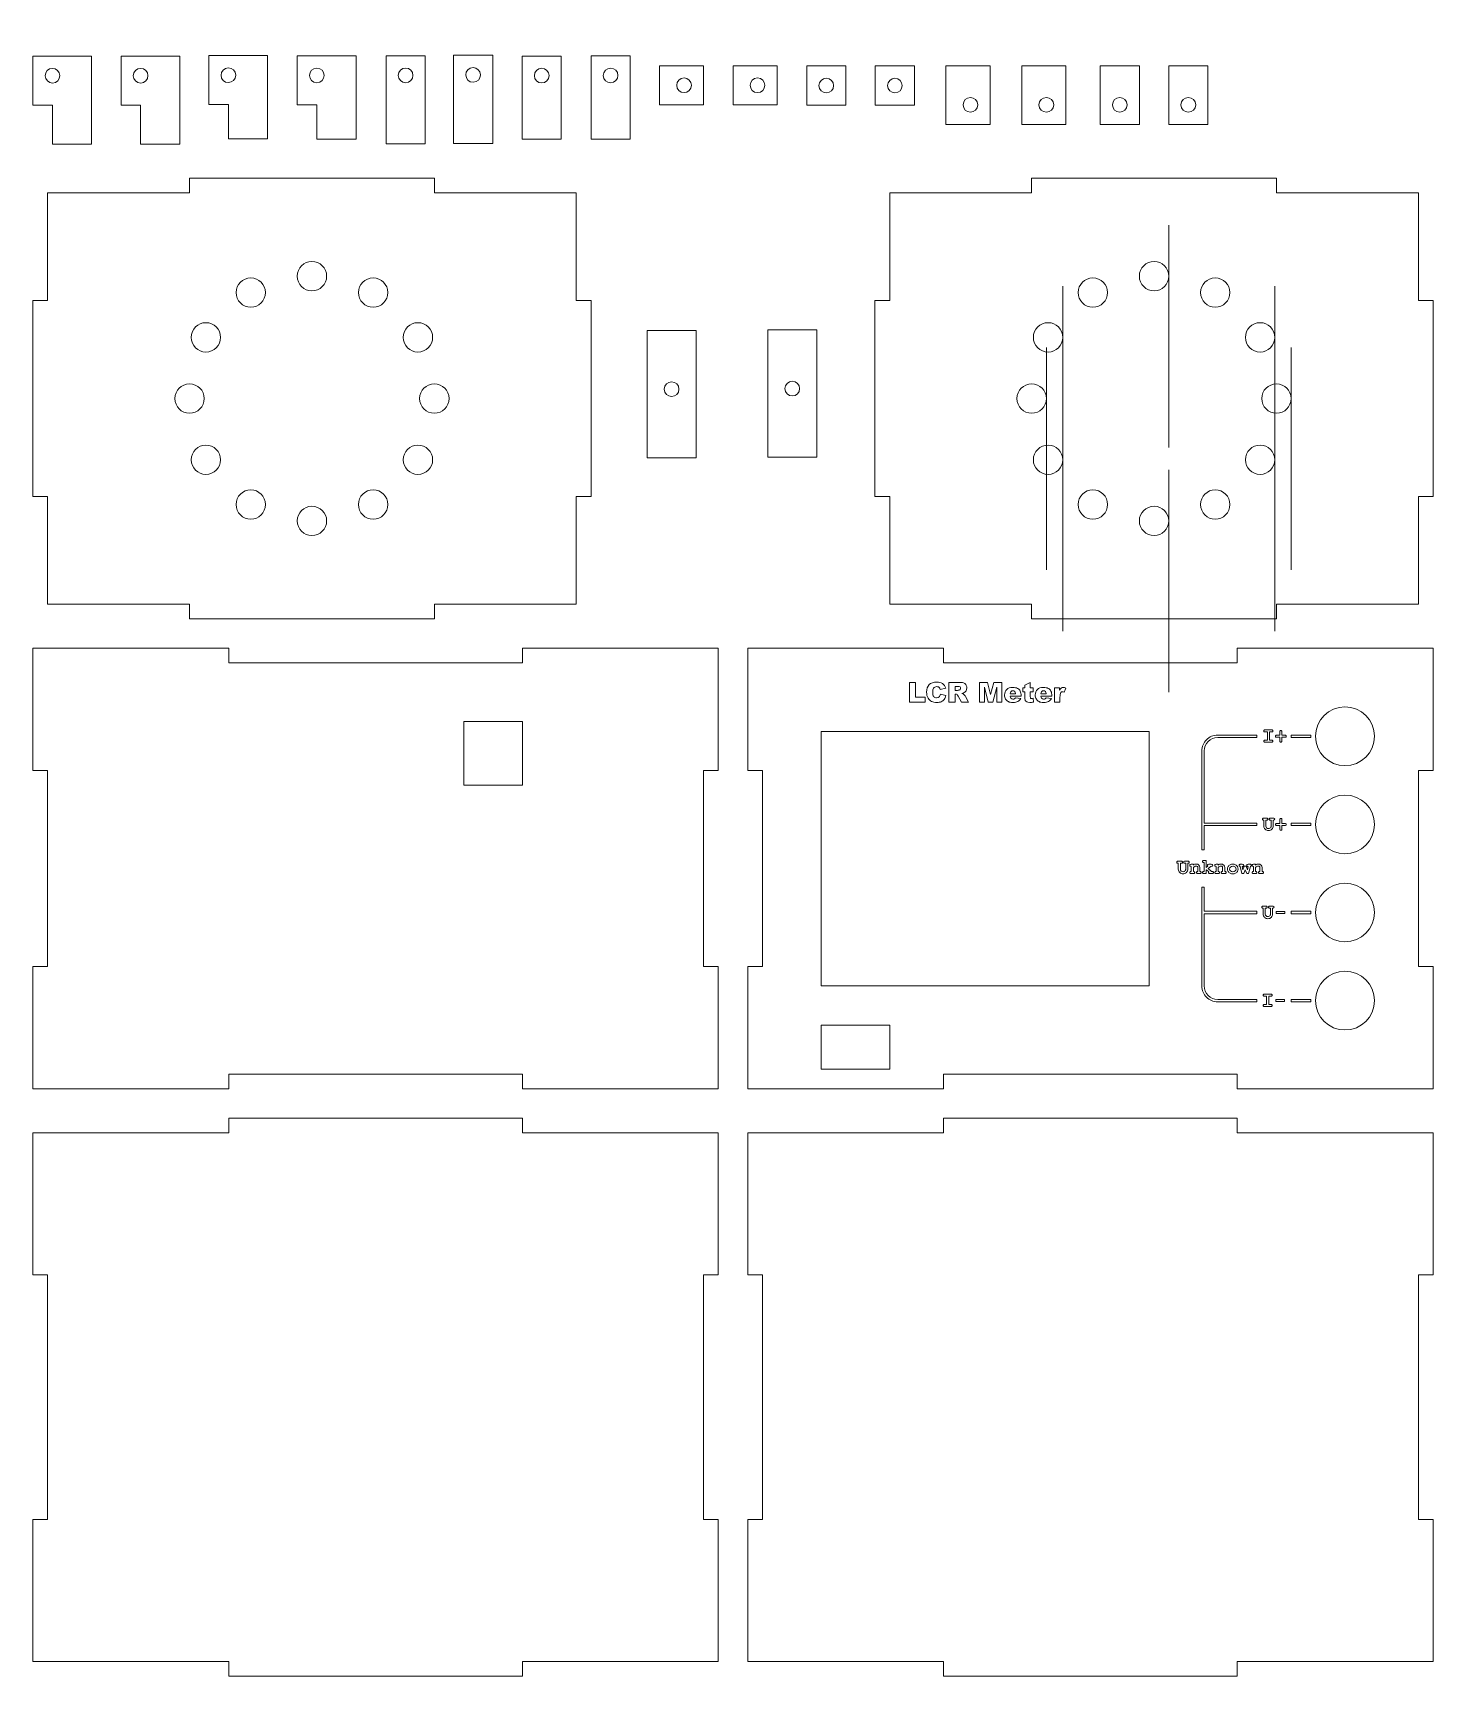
# Model space of a CAD drawing. Header units: millimetres. Extents: x -505 to -219, y -128 to 208.
import ezdxf

# ---------------------------------------------------------------- set-up
doc = ezdxf.new("R2010")
doc.units = ezdxf.units.MM
doc.header["$MEASUREMENT"] = 0
doc.layers.add('layer 1', color=7, linetype='Continuous')
doc.layers.add('layer 2', color=7, linetype='Continuous')

msp = doc.modelspace()

# ---------------------------------------------------------------- linework, layer by layer
at = {"layer": 'layer 1', "color": 114, "lineweight": 9}
for points, knots in [([(-325.9774, 75.5207), (-325.9774, 75.5207), (-324.7299, 75.5207), (-324.7299, 75.5207), (-324.7299, 75.5207), (-324.7299, 75.5207), (-324.7299, 72.4727), (-324.7299, 72.4727), (-324.7299, 72.4727), (-324.7299, 72.4727), (-322.777, 72.4727), (-322.777, 72.4727), (-322.777, 72.4727), (-322.777, 72.4727), (-322.777, 71.4793), (-322.777, 71.4793), (-322.777, 71.4793), (-322.777, 71.4793), (-325.9774, 71.4793), (-325.9774, 71.4793), (-325.9774, 71.4793), (-325.9774, 71.4793), (-325.9774, 75.5207), (-325.9774, 75.5207)], [0, 0, 0, 0, 0.14285714, 0.14285714, 0.14285714, 0.14285714, 0.28571429, 0.28571429, 0.28571429, 0.28571429, 0.42857143, 0.42857143, 0.42857143, 0.42857143, 0.57142857, 0.57142857, 0.57142857, 0.57142857, 0.71428571, 0.71428571, 0.71428571, 0.71428571, 1, 1, 1, 1]), ([(-319.6171, 73.1331), (-319.6171, 73.1331), (-318.5221, 72.8029), (-318.5221, 72.8029), (-318.5221, 72.8029), (-318.5954, 72.4962), (-318.7112, 72.2394), (-318.8701, 72.0343), (-318.8701, 72.0343), (-319.0282, 71.8283), (-319.2239, 71.6731), (-319.459, 71.5687), (-319.459, 71.5687), (-319.6933, 71.4642), (-319.9915, 71.4116), (-320.3537, 71.4116), (-320.3537, 71.4116), (-320.7939, 71.4116), (-321.1524, 71.4755), (-321.4318, 71.6025), (-321.4318, 71.6025), (-321.7102, 71.7305), (-321.9501, 71.9553), (-322.1524, 72.2761), (-322.1524, 72.2761), (-322.3546, 72.5969), (-322.4562, 73.0089), (-322.4562, 73.5094), (-322.4562, 73.5094), (-322.4562, 74.1773), (-322.2784, 74.691), (-321.9228, 75.0503), (-321.9228, 75.0503), (-321.5663, 75.4087), (-321.063, 75.5884), (-320.412, 75.5884), (-320.412, 75.5884), (-319.9031, 75.5884), (-319.5023, 75.4859), (-319.2107, 75.2799), (-319.2107, 75.2799), (-318.92, 75.0738), (-318.7027, 74.7578), (-318.5616, 74.3307), (-318.5616, 74.3307), (-318.5616, 74.3307), (-319.6622, 74.087), (-319.6622, 74.087), (-319.6622, 74.087), (-319.7008, 74.2093), (-319.7413, 74.2987), (-319.7836, 74.3551), (-319.7836, 74.3551), (-319.8541, 74.4501), (-319.9398, 74.5235), (-320.0404, 74.5743), (-320.0404, 74.5743), (-320.142, 74.6261), (-320.2549, 74.6515), (-320.38, 74.6515), (-320.38, 74.6515), (-320.6641, 74.6515), (-320.8814, 74.5376), (-321.0319, 74.3109), (-321.0319, 74.3109), (-321.1458, 74.1425), (-321.2032, 73.8772), (-321.2032, 73.5169), (-321.2032, 73.5169), (-321.2032, 73.0691), (-321.1354, 72.7634), (-320.999, 72.5969), (-320.999, 72.5969), (-320.8626, 72.4313), (-320.6716, 72.3485), (-320.4252, 72.3485), (-320.4252, 72.3485), (-320.1862, 72.3485), (-320.0056, 72.4153), (-319.8833, 72.5499), (-319.8833, 72.5499), (-319.761, 72.6834), (-319.6726, 72.8782), (-319.6171, 73.1331)], [0, 0, 0, 0, 0.04545455, 0.04545455, 0.04545455, 0.04545455, 0.09090909, 0.09090909, 0.09090909, 0.09090909, 0.13636364, 0.13636364, 0.13636364, 0.13636364, 0.18181818, 0.18181818, 0.18181818, 0.18181818, 0.22727273, 0.22727273, 0.22727273, 0.22727273, 0.27272727, 0.27272727, 0.27272727, 0.27272727, 0.31818182, 0.31818182, 0.31818182, 0.31818182, 0.36363636, 0.36363636, 0.36363636, 0.36363636, 0.40909091, 0.40909091, 0.40909091, 0.40909091, 0.45454545, 0.45454545, 0.45454545, 0.45454545, 0.5, 0.5, 0.5, 0.5, 0.54545455, 0.54545455, 0.54545455, 0.54545455, 0.59090909, 0.59090909, 0.59090909, 0.59090909, 0.63636364, 0.63636364, 0.63636364, 0.63636364, 0.68181818, 0.68181818, 0.68181818, 0.68181818, 0.72727273, 0.72727273, 0.72727273, 0.72727273, 0.77272727, 0.77272727, 0.77272727, 0.77272727, 0.81818182, 0.81818182, 0.81818182, 0.81818182, 0.86363636, 0.86363636, 0.86363636, 0.86363636, 0.90909091, 0.90909091, 0.90909091, 0.90909091, 1, 1, 1, 1]), ([(-317.9021, 71.4793), (-317.9021, 71.4793), (-317.9021, 75.5207), (-317.9021, 75.5207), (-317.9021, 75.5207), (-317.9021, 75.5207), (-315.8212, 75.5207), (-315.8212, 75.5207), (-315.8212, 75.5207), (-315.4355, 75.5207), (-315.1401, 75.4878), (-314.9369, 75.421), (-314.9369, 75.421), (-314.7328, 75.3551), (-314.5682, 75.2319), (-314.443, 75.0531), (-314.443, 75.0531), (-314.3179, 74.8735), (-314.2558, 74.6543), (-314.2558, 74.3965), (-314.2558, 74.3965), (-314.2558, 74.1726), (-314.3038, 73.9788), (-314.3998, 73.8161), (-314.3998, 73.8161), (-314.4948, 73.6524), (-314.6265, 73.5207), (-314.7949, 73.4191), (-314.7949, 73.4191), (-314.9012, 73.3551), (-315.0479, 73.3015), (-315.2333, 73.2592), (-315.2333, 73.2592), (-315.0846, 73.2093), (-314.9764, 73.1604), (-314.9087, 73.1105), (-314.9087, 73.1105), (-314.8636, 73.0776), (-314.7968, 73.0061), (-314.7093, 72.8979), (-314.7093, 72.8979), (-314.6227, 72.7897), (-314.5644, 72.706), (-314.5352, 72.6468), (-314.5352, 72.6468), (-314.5352, 72.6468), (-313.9285, 71.4793), (-313.9285, 71.4793), (-313.9285, 71.4793), (-313.9285, 71.4793), (-315.3396, 71.4793), (-315.3396, 71.4793), (-315.3396, 71.4793), (-315.3396, 71.4793), (-316.0065, 72.7117), (-316.0065, 72.7117), (-316.0065, 72.7117), (-316.0912, 72.8716), (-316.1665, 72.9751), (-316.2323, 73.023), (-316.2323, 73.023), (-316.3226, 73.0851), (-316.4252, 73.1162), (-316.539, 73.1162), (-316.539, 73.1162), (-316.539, 73.1162), (-316.6491, 73.1162), (-316.6491, 73.1162), (-316.6491, 73.1162), (-316.6491, 73.1162), (-316.6491, 71.4793), (-316.6491, 71.4793), (-316.6491, 71.4793), (-316.6491, 71.4793), (-317.9021, 71.4793), (-317.9021, 71.4793)], [0, 0, 0, 0, 0.05, 0.05, 0.05, 0.05, 0.1, 0.1, 0.1, 0.1, 0.15, 0.15, 0.15, 0.15, 0.2, 0.2, 0.2, 0.2, 0.25, 0.25, 0.25, 0.25, 0.3, 0.3, 0.3, 0.3, 0.35, 0.35, 0.35, 0.35, 0.4, 0.4, 0.4, 0.4, 0.45, 0.45, 0.45, 0.45, 0.5, 0.5, 0.5, 0.5, 0.55, 0.55, 0.55, 0.55, 0.6, 0.6, 0.6, 0.6, 0.65, 0.65, 0.65, 0.65, 0.7, 0.7, 0.7, 0.7, 0.75, 0.75, 0.75, 0.75, 0.8, 0.8, 0.8, 0.8, 0.85, 0.85, 0.85, 0.85, 0.9, 0.9, 0.9, 0.9, 1, 1, 1, 1]), ([(-316.6491, 73.8782), (-316.6491, 73.8782), (-316.1213, 73.8782), (-316.1213, 73.8782), (-316.1213, 73.8782), (-316.0649, 73.8782), (-315.9539, 73.897), (-315.7902, 73.9337), (-315.7902, 73.9337), (-315.7074, 73.9497), (-315.6397, 73.992), (-315.5879, 74.0607), (-315.5879, 74.0607), (-315.5352, 74.1293), (-315.5089, 74.2074), (-315.5089, 74.2959), (-315.5089, 74.2959), (-315.5089, 74.4266), (-315.5503, 74.5273), (-315.6331, 74.5969), (-315.6331, 74.5969), (-315.7159, 74.6674), (-315.8711, 74.7023), (-316.0997, 74.7023), (-316.0997, 74.7023), (-316.0997, 74.7023), (-316.6491, 74.7023), (-316.6491, 74.7023), (-316.6491, 74.7023), (-316.6491, 74.7023), (-316.6491, 73.8782), (-316.6491, 73.8782)], [0, 0, 0, 0, 0.11111111, 0.11111111, 0.11111111, 0.11111111, 0.22222222, 0.22222222, 0.22222222, 0.22222222, 0.33333333, 0.33333333, 0.33333333, 0.33333333, 0.44444444, 0.44444444, 0.44444444, 0.44444444, 0.55555556, 0.55555556, 0.55555556, 0.55555556, 0.66666667, 0.66666667, 0.66666667, 0.66666667, 0.77777778, 0.77777778, 0.77777778, 0.77777778, 1, 1, 1, 1]), ([(-311.6575, 75.5207), (-311.6575, 75.5207), (-310.0103, 75.5207), (-310.0103, 75.5207), (-310.0103, 75.5207), (-310.0103, 75.5207), (-309.3829, 73.0616), (-309.3829, 73.0616), (-309.3829, 73.0616), (-309.3829, 73.0616), (-308.7535, 75.5207), (-308.7535, 75.5207), (-308.7535, 75.5207), (-308.7535, 75.5207), (-307.1138, 75.5207), (-307.1138, 75.5207), (-307.1138, 75.5207), (-307.1138, 75.5207), (-307.1138, 71.4793), (-307.1138, 71.4793), (-307.1138, 71.4793), (-307.1138, 71.4793), (-308.1354, 71.4793), (-308.1354, 71.4793), (-308.1354, 71.4793), (-308.1354, 71.4793), (-308.1354, 74.5602), (-308.1354, 74.5602), (-308.1354, 74.5602), (-308.1354, 74.5602), (-308.9238, 71.4793), (-308.9238, 71.4793), (-308.9238, 71.4793), (-308.9238, 71.4793), (-309.8495, 71.4793), (-309.8495, 71.4793), (-309.8495, 71.4793), (-309.8495, 71.4793), (-310.6359, 74.5602), (-310.6359, 74.5602), (-310.6359, 74.5602), (-310.6359, 74.5602), (-310.6359, 71.4793), (-310.6359, 71.4793), (-310.6359, 71.4793), (-310.6359, 71.4793), (-311.6575, 71.4793), (-311.6575, 71.4793), (-311.6575, 71.4793), (-311.6575, 71.4793), (-311.6575, 75.5207), (-311.6575, 75.5207)], [0, 0, 0, 0, 0.07142857, 0.07142857, 0.07142857, 0.07142857, 0.14285714, 0.14285714, 0.14285714, 0.14285714, 0.21428571, 0.21428571, 0.21428571, 0.21428571, 0.28571429, 0.28571429, 0.28571429, 0.28571429, 0.35714286, 0.35714286, 0.35714286, 0.35714286, 0.42857143, 0.42857143, 0.42857143, 0.42857143, 0.5, 0.5, 0.5, 0.5, 0.57142857, 0.57142857, 0.57142857, 0.57142857, 0.64285714, 0.64285714, 0.64285714, 0.64285714, 0.71428571, 0.71428571, 0.71428571, 0.71428571, 0.78571429, 0.78571429, 0.78571429, 0.78571429, 0.85714286, 0.85714286, 0.85714286, 0.85714286, 1, 1, 1, 1]), ([(-303.1411, 72.6646), (-303.1411, 72.6646), (-305.3932, 72.6646), (-305.3932, 72.6646), (-305.3932, 72.6646), (-305.3725, 72.4849), (-305.3245, 72.3504), (-305.2464, 72.262), (-305.2464, 72.262), (-305.1382, 72.135), (-304.9962, 72.072), (-304.8212, 72.072), (-304.8212, 72.072), (-304.7102, 72.072), (-304.6048, 72.0992), (-304.5061, 72.1538), (-304.5061, 72.1538), (-304.4449, 72.1886), (-304.3791, 72.2498), (-304.3095, 72.3372), (-304.3095, 72.3372), (-304.3095, 72.3372), (-303.2031, 72.2356), (-303.2031, 72.2356), (-303.2031, 72.2356), (-303.3725, 71.9421), (-303.5766, 71.7305), (-303.8156, 71.6035), (-303.8156, 71.6035), (-304.0545, 71.4755), (-304.3979, 71.4116), (-304.8447, 71.4116), (-304.8447, 71.4116), (-305.2333, 71.4116), (-305.5381, 71.4661), (-305.761, 71.5762), (-305.761, 71.5762), (-305.983, 71.6853), (-306.1674, 71.8594), (-306.3142, 72.0974), (-306.3142, 72.0974), (-306.46, 72.3363), (-306.5333, 72.6166), (-306.5333, 72.9384), (-306.5333, 72.9384), (-306.5333, 73.3965), (-306.3866, 73.7681), (-306.0931, 74.0513), (-306.0931, 74.0513), (-305.8005, 74.3344), (-305.3951, 74.4765), (-304.8786, 74.4765), (-304.8786, 74.4765), (-304.459, 74.4765), (-304.1288, 74.4125), (-303.8861, 74.2855), (-303.8861, 74.2855), (-303.6434, 74.1585), (-303.4581, 73.9751), (-303.3311, 73.7333), (-303.3311, 73.7333), (-303.2041, 73.4925), (-303.1411, 73.1783), (-303.1411, 72.7916), (-303.1411, 72.7916), (-303.1411, 72.7916), (-303.1411, 72.6646), (-303.1411, 72.6646)], [0, 0, 0, 0, 0.05555556, 0.05555556, 0.05555556, 0.05555556, 0.11111111, 0.11111111, 0.11111111, 0.11111111, 0.16666667, 0.16666667, 0.16666667, 0.16666667, 0.22222222, 0.22222222, 0.22222222, 0.22222222, 0.27777778, 0.27777778, 0.27777778, 0.27777778, 0.33333333, 0.33333333, 0.33333333, 0.33333333, 0.38888889, 0.38888889, 0.38888889, 0.38888889, 0.44444444, 0.44444444, 0.44444444, 0.44444444, 0.5, 0.5, 0.5, 0.5, 0.55555556, 0.55555556, 0.55555556, 0.55555556, 0.61111111, 0.61111111, 0.61111111, 0.61111111, 0.66666667, 0.66666667, 0.66666667, 0.66666667, 0.72222222, 0.72222222, 0.72222222, 0.72222222, 0.77777778, 0.77777778, 0.77777778, 0.77777778, 0.83333333, 0.83333333, 0.83333333, 0.83333333, 0.88888889, 0.88888889, 0.88888889, 0.88888889, 1, 1, 1, 1]), ([(-301.2728, 75.5207), (-301.2728, 75.5207), (-301.2728, 74.4087), (-301.2728, 74.4087), (-301.2728, 74.4087), (-301.2728, 74.4087), (-300.6575, 74.4087), (-300.6575, 74.4087), (-300.6575, 74.4087), (-300.6575, 74.4087), (-300.6575, 73.5847), (-300.6575, 73.5847), (-300.6575, 73.5847), (-300.6575, 73.5847), (-301.2728, 73.5847), (-301.2728, 73.5847), (-301.2728, 73.5847), (-301.2728, 73.5847), (-301.2728, 72.548), (-301.2728, 72.548), (-301.2728, 72.548), (-301.2728, 72.4238), (-301.2606, 72.341), (-301.237, 72.3006), (-301.237, 72.3006), (-301.2003, 72.2385), (-301.1354, 72.2074), (-301.0432, 72.2074), (-301.0432, 72.2074), (-300.9605, 72.2074), (-300.8447, 72.2309), (-300.6952, 72.2789), (-300.6952, 72.2789), (-300.6952, 72.2789), (-300.6124, 71.5028), (-300.6124, 71.5028), (-300.6124, 71.5028), (-300.8899, 71.4417), (-301.1486, 71.4116), (-301.3894, 71.4116), (-301.3894, 71.4116), (-301.6688, 71.4116), (-301.8748, 71.4473), (-302.0075, 71.5188), (-302.0075, 71.5188), (-302.1392, 71.5903), (-302.237, 71.6994), (-302.301, 71.8452), (-302.301, 71.8452), (-302.364, 71.9911), (-302.396, 72.2281), (-302.396, 72.5546), (-302.396, 72.5546), (-302.396, 72.5546), (-302.396, 73.5847), (-302.396, 73.5847), (-302.396, 73.5847), (-302.396, 73.5847), (-302.8081, 73.5847), (-302.8081, 73.5847), (-302.8081, 73.5847), (-302.8081, 73.5847), (-302.8081, 74.4087), (-302.8081, 74.4087), (-302.8081, 74.4087), (-302.8081, 74.4087), (-302.396, 74.4087), (-302.396, 74.4087), (-302.396, 74.4087), (-302.396, 74.4087), (-302.396, 74.9459), (-302.396, 74.9459), (-302.396, 74.9459), (-302.396, 74.9459), (-301.2728, 75.5207), (-301.2728, 75.5207)], [0, 0, 0, 0, 0.05, 0.05, 0.05, 0.05, 0.1, 0.1, 0.1, 0.1, 0.15, 0.15, 0.15, 0.15, 0.2, 0.2, 0.2, 0.2, 0.25, 0.25, 0.25, 0.25, 0.3, 0.3, 0.3, 0.3, 0.35, 0.35, 0.35, 0.35, 0.4, 0.4, 0.4, 0.4, 0.45, 0.45, 0.45, 0.45, 0.5, 0.5, 0.5, 0.5, 0.55, 0.55, 0.55, 0.55, 0.6, 0.6, 0.6, 0.6, 0.65, 0.65, 0.65, 0.65, 0.7, 0.7, 0.7, 0.7, 0.75, 0.75, 0.75, 0.75, 0.8, 0.8, 0.8, 0.8, 0.85, 0.85, 0.85, 0.85, 0.9, 0.9, 0.9, 0.9, 1, 1, 1, 1]), ([(-296.8711, 72.6646), (-296.8711, 72.6646), (-299.1232, 72.6646), (-299.1232, 72.6646), (-299.1232, 72.6646), (-299.1025, 72.4849), (-299.0545, 72.3504), (-298.9764, 72.262), (-298.9764, 72.262), (-298.8682, 72.135), (-298.7262, 72.072), (-298.5512, 72.072), (-298.5512, 72.072), (-298.4402, 72.072), (-298.3348, 72.0992), (-298.2361, 72.1538), (-298.2361, 72.1538), (-298.1749, 72.1886), (-298.1091, 72.2498), (-298.0395, 72.3372), (-298.0395, 72.3372), (-298.0395, 72.3372), (-296.9331, 72.2356), (-296.9331, 72.2356), (-296.9331, 72.2356), (-297.1025, 71.9421), (-297.3066, 71.7305), (-297.5456, 71.6035), (-297.5456, 71.6035), (-297.7845, 71.4755), (-298.1279, 71.4116), (-298.5747, 71.4116), (-298.5747, 71.4116), (-298.9633, 71.4116), (-299.2681, 71.4661), (-299.491, 71.5762), (-299.491, 71.5762), (-299.713, 71.6853), (-299.8974, 71.8594), (-300.0442, 72.0974), (-300.0442, 72.0974), (-300.19, 72.3363), (-300.2633, 72.6166), (-300.2633, 72.9384), (-300.2633, 72.9384), (-300.2633, 73.3965), (-300.1166, 73.7681), (-299.8231, 74.0513), (-299.8231, 74.0513), (-299.5305, 74.3344), (-299.1251, 74.4765), (-298.6086, 74.4765), (-298.6086, 74.4765), (-298.189, 74.4765), (-297.8588, 74.4125), (-297.6161, 74.2855), (-297.6161, 74.2855), (-297.3734, 74.1585), (-297.1881, 73.9751), (-297.0611, 73.7333), (-297.0611, 73.7333), (-296.9341, 73.4925), (-296.8711, 73.1783), (-296.8711, 72.7916), (-296.8711, 72.7916), (-296.8711, 72.7916), (-296.8711, 72.6646), (-296.8711, 72.6646)], [0, 0, 0, 0, 0.05555556, 0.05555556, 0.05555556, 0.05555556, 0.11111111, 0.11111111, 0.11111111, 0.11111111, 0.16666667, 0.16666667, 0.16666667, 0.16666667, 0.22222222, 0.22222222, 0.22222222, 0.22222222, 0.27777778, 0.27777778, 0.27777778, 0.27777778, 0.33333333, 0.33333333, 0.33333333, 0.33333333, 0.38888889, 0.38888889, 0.38888889, 0.38888889, 0.44444444, 0.44444444, 0.44444444, 0.44444444, 0.5, 0.5, 0.5, 0.5, 0.55555556, 0.55555556, 0.55555556, 0.55555556, 0.61111111, 0.61111111, 0.61111111, 0.61111111, 0.66666667, 0.66666667, 0.66666667, 0.66666667, 0.72222222, 0.72222222, 0.72222222, 0.72222222, 0.77777778, 0.77777778, 0.77777778, 0.77777778, 0.83333333, 0.83333333, 0.83333333, 0.83333333, 0.88888889, 0.88888889, 0.88888889, 0.88888889, 1, 1, 1, 1]), ([(-296.3461, 74.4087), (-296.3461, 74.4087), (-295.2944, 74.4087), (-295.2944, 74.4087), (-295.2944, 74.4087), (-295.2944, 74.4087), (-295.2944, 73.9309), (-295.2944, 73.9309), (-295.2944, 73.9309), (-295.1928, 74.1388), (-295.0884, 74.2817), (-294.9811, 74.3598), (-294.9811, 74.3598), (-294.873, 74.4379), (-294.7403, 74.4765), (-294.5823, 74.4765), (-294.5823, 74.4765), (-294.4158, 74.4765), (-294.2342, 74.4247), (-294.0376, 74.3213), (-294.0376, 74.3213), (-294.0376, 74.3213), (-294.3857, 73.5245), (-294.3857, 73.5245), (-294.3857, 73.5245), (-294.5183, 73.58), (-294.6237, 73.6072), (-294.7008, 73.6072), (-294.7008, 73.6072), (-294.8476, 73.6072), (-294.9623, 73.5461), (-295.0432, 73.4247), (-295.0432, 73.4247), (-295.1589, 73.2535), (-295.2173, 72.9327), (-295.2173, 72.4633), (-295.2173, 72.4633), (-295.2173, 72.4633), (-295.2173, 71.4793), (-295.2173, 71.4793), (-295.2173, 71.4793), (-295.2173, 71.4793), (-296.3461, 71.4793), (-296.3461, 71.4793), (-296.3461, 71.4793), (-296.3461, 71.4793), (-296.3461, 74.4087), (-296.3461, 74.4087)], [0, 0, 0, 0, 0.07692308, 0.07692308, 0.07692308, 0.07692308, 0.15384615, 0.15384615, 0.15384615, 0.15384615, 0.23076923, 0.23076923, 0.23076923, 0.23076923, 0.30769231, 0.30769231, 0.30769231, 0.30769231, 0.38461538, 0.38461538, 0.38461538, 0.38461538, 0.46153846, 0.46153846, 0.46153846, 0.46153846, 0.53846154, 0.53846154, 0.53846154, 0.53846154, 0.61538462, 0.61538462, 0.61538462, 0.61538462, 0.69230769, 0.69230769, 0.69230769, 0.69230769, 0.76923077, 0.76923077, 0.76923077, 0.76923077, 0.84615385, 0.84615385, 0.84615385, 0.84615385, 1, 1, 1, 1]), ([(-304.2812, 73.2008), (-304.3029, 73.4191), (-304.3621, 73.5753), (-304.4571, 73.6693), (-304.4571, 73.6693), (-304.5522, 73.7634), (-304.6763, 73.8104), (-304.8316, 73.8104), (-304.8316, 73.8104), (-305.0103, 73.8104), (-305.1533, 73.7389), (-305.2605, 73.5969), (-305.2605, 73.5969), (-305.3283, 73.5085), (-305.3715, 73.3768), (-305.3904, 73.2008), (-305.3904, 73.2008), (-305.3904, 73.2008), (-304.2812, 73.2008), (-304.2812, 73.2008)], [0, 0, 0, 0, 0.16666667, 0.16666667, 0.16666667, 0.16666667, 0.33333333, 0.33333333, 0.33333333, 0.33333333, 0.5, 0.5, 0.5, 0.5, 0.66666667, 0.66666667, 0.66666667, 0.66666667, 1, 1, 1, 1]), ([(-298.0112, 73.2008), (-298.0329, 73.4191), (-298.0921, 73.5753), (-298.1871, 73.6693), (-298.1871, 73.6693), (-298.2822, 73.7634), (-298.4063, 73.8104), (-298.5616, 73.8104), (-298.5616, 73.8104), (-298.7403, 73.8104), (-298.8833, 73.7389), (-298.9905, 73.5969), (-298.9905, 73.5969), (-299.0583, 73.5085), (-299.1015, 73.3768), (-299.1204, 73.2008), (-299.1204, 73.2008), (-299.1204, 73.2008), (-298.0112, 73.2008), (-298.0112, 73.2008)], [0, 0, 0, 0, 0.16666667, 0.16666667, 0.16666667, 0.16666667, 0.33333333, 0.33333333, 0.33333333, 0.33333333, 0.5, 0.5, 0.5, 0.5, 0.66666667, 0.66666667, 0.66666667, 0.66666667, 1, 1, 1, 1]), ([(-255, 64.25), (-255, 64.25), (-263, 64.25), (-263, 64.25), (-263, 64.25), (-263.7594, 64.25), (-264.447, 63.9421), (-264.9446, 63.4446), (-264.9446, 63.4446), (-265.4421, 62.947), (-265.75, 62.2594), (-265.75, 61.5), (-265.75, 61.5), (-265.75, 61.5), (-265.75, 46.7498), (-265.75, 46.7498), (-265.75, 46.7498), (-265.75, 46.7498), (-255, 46.7498), (-255, 46.7498), (-255, 46.7498), (-255, 46.7498), (-255, 46.2498), (-255, 46.2498), (-255, 46.2498), (-255, 46.2498), (-265.75, 46.2498), (-265.75, 46.2498), (-265.75, 46.2498), (-265.75, 46.2498), (-265.75, 41.338), (-265.75, 41.338), (-265.75, 41.338), (-265.75, 41.338), (-266.25, 41.338), (-266.25, 41.338), (-266.25, 41.338), (-266.25, 41.338), (-266.25, 61.5), (-266.25, 61.5), (-266.25, 61.5), (-266.25, 62.3975), (-265.8861, 63.2102), (-265.2982, 63.7982), (-265.2982, 63.7982), (-264.7102, 64.3861), (-263.8975, 64.75), (-263, 64.75), (-263, 64.75), (-263, 64.75), (-255, 64.75), (-255, 64.75), (-255, 64.75), (-255, 64.75), (-255, 64.25), (-255, 64.25)], [0, 0, 0, 0, 0.06666667, 0.06666667, 0.06666667, 0.06666667, 0.13333333, 0.13333333, 0.13333333, 0.13333333, 0.2, 0.2, 0.2, 0.2, 0.26666667, 0.26666667, 0.26666667, 0.26666667, 0.33333333, 0.33333333, 0.33333333, 0.33333333, 0.4, 0.4, 0.4, 0.4, 0.46666667, 0.46666667, 0.46666667, 0.46666667, 0.53333333, 0.53333333, 0.53333333, 0.53333333, 0.6, 0.6, 0.6, 0.6, 0.66666667, 0.66666667, 0.66666667, 0.66666667, 0.73333333, 0.73333333, 0.73333333, 0.73333333, 0.8, 0.8, 0.8, 0.8, 0.86666667, 0.86666667, 0.86666667, 0.86666667, 1, 1, 1, 1]), ([(-252.426, 65.385), (-252.426, 65.385), (-252.426, 63.7255), (-252.426, 63.7255), (-252.426, 63.7255), (-252.426, 63.7255), (-251.9985, 63.7255), (-251.9985, 63.7255), (-251.9985, 63.7255), (-251.8934, 63.7255), (-251.8193, 63.7058), (-251.7755, 63.667), (-251.7755, 63.667), (-251.7325, 63.6282), (-251.7106, 63.5774), (-251.7106, 63.5139), (-251.7106, 63.5139), (-251.7106, 63.4504), (-251.7325, 63.3996), (-251.7755, 63.3608), (-251.7755, 63.3608), (-251.8193, 63.322), (-251.8934, 63.3022), (-251.9985, 63.3022), (-251.9985, 63.3022), (-251.9985, 63.3022), (-253.2769, 63.3022), (-253.2769, 63.3022), (-253.2769, 63.3022), (-253.3821, 63.3022), (-253.4561, 63.322), (-253.4999, 63.3615), (-253.4999, 63.3615), (-253.5429, 63.401), (-253.5648, 63.4525), (-253.5648, 63.516), (-253.5648, 63.516), (-253.5648, 63.5795), (-253.5429, 63.6303), (-253.4999, 63.6684), (-253.4999, 63.6684), (-253.4561, 63.7065), (-253.3821, 63.7255), (-253.2769, 63.7255), (-253.2769, 63.7255), (-253.2769, 63.7255), (-252.8494, 63.7255), (-252.8494, 63.7255), (-252.8494, 63.7255), (-252.8494, 63.7255), (-252.8494, 65.385), (-252.8494, 65.385), (-252.8494, 65.385), (-252.8494, 65.385), (-253.2769, 65.385), (-253.2769, 65.385), (-253.2769, 65.385), (-253.3821, 65.385), (-253.4561, 65.4047), (-253.4999, 65.4435), (-253.4999, 65.4435), (-253.5429, 65.4823), (-253.5648, 65.5331), (-253.5648, 65.5966), (-253.5648, 65.5966), (-253.5648, 65.6601), (-253.5429, 65.7109), (-253.4999, 65.7498), (-253.4999, 65.7498), (-253.4561, 65.7886), (-253.3821, 65.8083), (-253.2769, 65.8083), (-253.2769, 65.8083), (-253.2769, 65.8083), (-251.9985, 65.8083), (-251.9985, 65.8083), (-251.9985, 65.8083), (-251.8934, 65.8083), (-251.8193, 65.7893), (-251.7755, 65.7512), (-251.7755, 65.7512), (-251.7325, 65.7131), (-251.7106, 65.6623), (-251.7106, 65.5988), (-251.7106, 65.5988), (-251.7106, 65.5353), (-251.7325, 65.4838), (-251.7755, 65.4442), (-251.7755, 65.4442), (-251.8193, 65.4047), (-251.8934, 65.385), (-251.9985, 65.385), (-251.9985, 65.385), (-251.9985, 65.385), (-252.426, 65.385), (-252.426, 65.385)], [0, 0, 0, 0, 0.04, 0.04, 0.04, 0.04, 0.08, 0.08, 0.08, 0.08, 0.12, 0.12, 0.12, 0.12, 0.16, 0.16, 0.16, 0.16, 0.2, 0.2, 0.2, 0.2, 0.24, 0.24, 0.24, 0.24, 0.28, 0.28, 0.28, 0.28, 0.32, 0.32, 0.32, 0.32, 0.36, 0.36, 0.36, 0.36, 0.4, 0.4, 0.4, 0.4, 0.44, 0.44, 0.44, 0.44, 0.48, 0.48, 0.48, 0.48, 0.52, 0.52, 0.52, 0.52, 0.56, 0.56, 0.56, 0.56, 0.6, 0.6, 0.6, 0.6, 0.64, 0.64, 0.64, 0.64, 0.68, 0.68, 0.68, 0.68, 0.72, 0.72, 0.72, 0.72, 0.76, 0.76, 0.76, 0.76, 0.8, 0.8, 0.8, 0.8, 0.84, 0.84, 0.84, 0.84, 0.88, 0.88, 0.88, 0.88, 0.92, 0.92, 0.92, 0.92, 1, 1, 1, 1]), ([(-249.8896, 64.2928), (-249.8896, 64.2928), (-249.8896, 63.5851), (-249.8896, 63.5851), (-249.8896, 63.5851), (-249.8896, 63.4828), (-249.9086, 63.4109), (-249.9467, 63.3671), (-249.9467, 63.3671), (-249.9848, 63.3241), (-250.0356, 63.3022), (-250.0984, 63.3022), (-250.0984, 63.3022), (-250.1605, 63.3022), (-250.2113, 63.3241), (-250.2501, 63.3671), (-250.2501, 63.3671), (-250.2889, 63.4109), (-250.3087, 63.4828), (-250.3087, 63.5851), (-250.3087, 63.5851), (-250.3087, 63.5851), (-250.3087, 64.2928), (-250.3087, 64.2928), (-250.3087, 64.2928), (-250.3087, 64.2928), (-250.9147, 64.2928), (-250.9147, 64.2928), (-250.9147, 64.2928), (-251.0163, 64.2928), (-251.089, 64.3125), (-251.1328, 64.3514), (-251.1328, 64.3514), (-251.1758, 64.3909), (-251.1977, 64.4424), (-251.1977, 64.5059), (-251.1977, 64.5059), (-251.1977, 64.5687), (-251.1758, 64.6202), (-251.1328, 64.6597), (-251.1328, 64.6597), (-251.089, 64.6985), (-251.0163, 64.7175), (-250.9147, 64.7161), (-250.9147, 64.7161), (-250.9147, 64.7161), (-250.3087, 64.7161), (-250.3087, 64.7161), (-250.3087, 64.7161), (-250.3087, 64.7161), (-250.3087, 65.4231), (-250.3087, 65.4231), (-250.3087, 65.4231), (-250.3087, 65.524), (-250.2889, 65.5966), (-250.2501, 65.6404), (-250.2501, 65.6404), (-250.2113, 65.6848), (-250.1598, 65.7067), (-250.097, 65.7067), (-250.097, 65.7067), (-250.0342, 65.7067), (-249.9827, 65.6848), (-249.9439, 65.6418), (-249.9439, 65.6418), (-249.9051, 65.5981), (-249.8853, 65.5254), (-249.8853, 65.4231), (-249.8853, 65.4231), (-249.8853, 65.4231), (-249.8896, 64.7161), (-249.8896, 64.7161), (-249.8896, 64.7161), (-249.8896, 64.7161), (-249.2835, 64.7161), (-249.2835, 64.7161), (-249.2835, 64.7161), (-249.1819, 64.7161), (-249.1092, 64.6971), (-249.0655, 64.6583), (-249.0655, 64.6583), (-249.0225, 64.6195), (-249.0006, 64.5687), (-249.0006, 64.5059), (-249.0006, 64.5059), (-249.0006, 64.4424), (-249.0225, 64.3909), (-249.0655, 64.3514), (-249.0655, 64.3514), (-249.1092, 64.3125), (-249.1819, 64.2928), (-249.2835, 64.2928), (-249.2835, 64.2928), (-249.2835, 64.2928), (-249.8896, 64.2928), (-249.8896, 64.2928)], [0, 0, 0, 0, 0.04, 0.04, 0.04, 0.04, 0.08, 0.08, 0.08, 0.08, 0.12, 0.12, 0.12, 0.12, 0.16, 0.16, 0.16, 0.16, 0.2, 0.2, 0.2, 0.2, 0.24, 0.24, 0.24, 0.24, 0.28, 0.28, 0.28, 0.28, 0.32, 0.32, 0.32, 0.32, 0.36, 0.36, 0.36, 0.36, 0.4, 0.4, 0.4, 0.4, 0.44, 0.44, 0.44, 0.44, 0.48, 0.48, 0.48, 0.48, 0.52, 0.52, 0.52, 0.52, 0.56, 0.56, 0.56, 0.56, 0.6, 0.6, 0.6, 0.6, 0.64, 0.64, 0.64, 0.64, 0.68, 0.68, 0.68, 0.68, 0.72, 0.72, 0.72, 0.72, 0.76, 0.76, 0.76, 0.76, 0.8, 0.8, 0.8, 0.8, 0.84, 0.84, 0.84, 0.84, 0.88, 0.88, 0.88, 0.88, 0.92, 0.92, 0.92, 0.92, 1, 1, 1, 1]), ([(-244, 64.25), (-244, 64.25), (-248, 64.25), (-248, 64.25), (-248, 64.25), (-248, 64.25), (-248, 64.75), (-248, 64.75), (-248, 64.75), (-248, 64.75), (-244, 64.75), (-244, 64.75), (-244, 64.75), (-244, 64.75), (-244, 64.25), (-244, 64.25)], [0, 0, 0, 0, 0.2, 0.2, 0.2, 0.2, 0.4, 0.4, 0.4, 0.4, 0.6, 0.6, 0.6, 0.6, 1, 1, 1, 1]), ([(-251.653, 47.372), (-251.653, 47.372), (-251.653, 46.1697), (-251.653, 46.1697), (-251.653, 46.1697), (-251.653, 45.9073), (-251.7468, 45.6843), (-251.9352, 45.5009), (-251.9352, 45.5009), (-252.1229, 45.3174), (-252.3494, 45.2257), (-252.6139, 45.2257), (-252.6139, 45.2257), (-252.7452, 45.2257), (-252.8679, 45.249), (-252.9829, 45.2948), (-252.9829, 45.2948), (-253.098, 45.3414), (-253.2017, 45.4091), (-253.2927, 45.4987), (-253.2927, 45.4987), (-253.3844, 45.5884), (-253.4557, 45.6822), (-253.5072, 45.7796), (-253.5072, 45.7796), (-253.558, 45.8769), (-253.5834, 46.0067), (-253.5834, 46.1697), (-253.5834, 46.1697), (-253.5834, 46.1697), (-253.5834, 47.372), (-253.5834, 47.372), (-253.5834, 47.372), (-253.6885, 47.372), (-253.7626, 47.3917), (-253.8063, 47.4312), (-253.8063, 47.4312), (-253.8494, 47.4708), (-253.8712, 47.5223), (-253.8712, 47.5858), (-253.8712, 47.5858), (-253.8712, 47.6493), (-253.8494, 47.7001), (-253.8063, 47.7382), (-253.8063, 47.7382), (-253.7626, 47.7763), (-253.6885, 47.7953), (-253.5834, 47.7953), (-253.5834, 47.7953), (-253.5834, 47.7953), (-253.0076, 47.7953), (-253.0076, 47.7953), (-253.0076, 47.7953), (-252.9166, 47.7953), (-252.8496, 47.7756), (-252.8059, 47.7368), (-252.8059, 47.7368), (-252.7628, 47.6979), (-252.7409, 47.6471), (-252.7409, 47.5836), (-252.7409, 47.5836), (-252.7409, 47.5201), (-252.7628, 47.4693), (-252.8059, 47.4305), (-252.8059, 47.4305), (-252.8496, 47.3917), (-252.9166, 47.372), (-253.0076, 47.372), (-253.0076, 47.372), (-253.0076, 47.372), (-253.16, 47.372), (-253.16, 47.372), (-253.16, 47.372), (-253.16, 47.372), (-253.16, 46.1316), (-253.16, 46.1316), (-253.16, 46.1316), (-253.16, 46.0046), (-253.1071, 45.8924), (-253.002, 45.7951), (-253.002, 45.7951), (-252.8962, 45.6977), (-252.7692, 45.649), (-252.6203, 45.649), (-252.6203, 45.649), (-252.5208, 45.649), (-252.4277, 45.6723), (-252.3409, 45.7196), (-252.3409, 45.7196), (-252.2541, 45.7662), (-252.1829, 45.8346), (-252.1278, 45.9242), (-252.1278, 45.9242), (-252.0932, 45.9813), (-252.0763, 46.0498), (-252.0763, 46.1316), (-252.0763, 46.1316), (-252.0763, 46.1316), (-252.0763, 47.372), (-252.0763, 47.372), (-252.0763, 47.372), (-252.0763, 47.372), (-252.2287, 47.372), (-252.2287, 47.372), (-252.2287, 47.372), (-252.3197, 47.372), (-252.3868, 47.3917), (-252.4305, 47.4305), (-252.4305, 47.4305), (-252.4735, 47.4693), (-252.4954, 47.5201), (-252.4954, 47.5836), (-252.4954, 47.5836), (-252.4954, 47.6471), (-252.4735, 47.6979), (-252.4305, 47.7368), (-252.4305, 47.7368), (-252.3868, 47.7756), (-252.3197, 47.7953), (-252.2287, 47.7953), (-252.2287, 47.7953), (-252.2287, 47.7953), (-251.653, 47.7953), (-251.653, 47.7953), (-251.653, 47.7953), (-251.5479, 47.7953), (-251.4738, 47.7763), (-251.43, 47.7382), (-251.43, 47.7382), (-251.387, 47.7001), (-251.3651, 47.6493), (-251.3651, 47.5858), (-251.3651, 47.5858), (-251.3651, 47.5223), (-251.387, 47.4708), (-251.43, 47.4312), (-251.43, 47.4312), (-251.4738, 47.3917), (-251.5479, 47.372), (-251.653, 47.372)], [0, 0, 0, 0, 0.02777778, 0.02777778, 0.02777778, 0.02777778, 0.05555556, 0.05555556, 0.05555556, 0.05555556, 0.08333333, 0.08333333, 0.08333333, 0.08333333, 0.11111111, 0.11111111, 0.11111111, 0.11111111, 0.13888889, 0.13888889, 0.13888889, 0.13888889, 0.16666667, 0.16666667, 0.16666667, 0.16666667, 0.19444444, 0.19444444, 0.19444444, 0.19444444, 0.22222222, 0.22222222, 0.22222222, 0.22222222, 0.25, 0.25, 0.25, 0.25, 0.27777778, 0.27777778, 0.27777778, 0.27777778, 0.30555556, 0.30555556, 0.30555556, 0.30555556, 0.33333333, 0.33333333, 0.33333333, 0.33333333, 0.36111111, 0.36111111, 0.36111111, 0.36111111, 0.38888889, 0.38888889, 0.38888889, 0.38888889, 0.41666667, 0.41666667, 0.41666667, 0.41666667, 0.44444444, 0.44444444, 0.44444444, 0.44444444, 0.47222222, 0.47222222, 0.47222222, 0.47222222, 0.5, 0.5, 0.5, 0.5, 0.52777778, 0.52777778, 0.52777778, 0.52777778, 0.55555556, 0.55555556, 0.55555556, 0.55555556, 0.58333333, 0.58333333, 0.58333333, 0.58333333, 0.61111111, 0.61111111, 0.61111111, 0.61111111, 0.63888889, 0.63888889, 0.63888889, 0.63888889, 0.66666667, 0.66666667, 0.66666667, 0.66666667, 0.69444444, 0.69444444, 0.69444444, 0.69444444, 0.72222222, 0.72222222, 0.72222222, 0.72222222, 0.75, 0.75, 0.75, 0.75, 0.77777778, 0.77777778, 0.77777778, 0.77777778, 0.80555556, 0.80555556, 0.80555556, 0.80555556, 0.83333333, 0.83333333, 0.83333333, 0.83333333, 0.86111111, 0.86111111, 0.86111111, 0.86111111, 0.88888889, 0.88888889, 0.88888889, 0.88888889, 0.91666667, 0.91666667, 0.91666667, 0.91666667, 0.94444444, 0.94444444, 0.94444444, 0.94444444, 1, 1, 1, 1]), ([(-249.8743, 46.2798), (-249.8743, 46.2798), (-249.8743, 45.5721), (-249.8743, 45.5721), (-249.8743, 45.5721), (-249.8743, 45.4698), (-249.8933, 45.3979), (-249.9314, 45.3541), (-249.9314, 45.3541), (-249.9695, 45.3111), (-250.0203, 45.2892), (-250.0831, 45.2892), (-250.0831, 45.2892), (-250.1452, 45.2892), (-250.196, 45.3111), (-250.2348, 45.3541), (-250.2348, 45.3541), (-250.2736, 45.3979), (-250.2934, 45.4698), (-250.2934, 45.5721), (-250.2934, 45.5721), (-250.2934, 45.5721), (-250.2934, 46.2798), (-250.2934, 46.2798), (-250.2934, 46.2798), (-250.2934, 46.2798), (-250.8994, 46.2798), (-250.8994, 46.2798), (-250.8994, 46.2798), (-251.001, 46.2798), (-251.0737, 46.2995), (-251.1175, 46.3384), (-251.1175, 46.3384), (-251.1605, 46.3779), (-251.1824, 46.4294), (-251.1824, 46.4929), (-251.1824, 46.4929), (-251.1824, 46.5557), (-251.1605, 46.6072), (-251.1175, 46.6467), (-251.1175, 46.6467), (-251.0737, 46.6855), (-251.001, 46.7045), (-250.8994, 46.7031), (-250.8994, 46.7031), (-250.8994, 46.7031), (-250.2934, 46.7031), (-250.2934, 46.7031), (-250.2934, 46.7031), (-250.2934, 46.7031), (-250.2934, 47.4101), (-250.2934, 47.4101), (-250.2934, 47.4101), (-250.2934, 47.511), (-250.2736, 47.5836), (-250.2348, 47.6274), (-250.2348, 47.6274), (-250.196, 47.6718), (-250.1445, 47.6937), (-250.0817, 47.6937), (-250.0817, 47.6937), (-250.0189, 47.6937), (-249.9674, 47.6718), (-249.9286, 47.6288), (-249.9286, 47.6288), (-249.8898, 47.5851), (-249.87, 47.5124), (-249.87, 47.4101), (-249.87, 47.4101), (-249.87, 47.4101), (-249.8743, 46.7031), (-249.8743, 46.7031), (-249.8743, 46.7031), (-249.8743, 46.7031), (-249.2682, 46.7031), (-249.2682, 46.7031), (-249.2682, 46.7031), (-249.1666, 46.7031), (-249.0939, 46.6841), (-249.0502, 46.6453), (-249.0502, 46.6453), (-249.0072, 46.6065), (-248.9853, 46.5557), (-248.9853, 46.4929), (-248.9853, 46.4929), (-248.9853, 46.4294), (-249.0072, 46.3779), (-249.0502, 46.3384), (-249.0502, 46.3384), (-249.0939, 46.2995), (-249.1666, 46.2798), (-249.2682, 46.2798), (-249.2682, 46.2798), (-249.2682, 46.2798), (-249.8743, 46.2798), (-249.8743, 46.2798)], [0, 0, 0, 0, 0.04, 0.04, 0.04, 0.04, 0.08, 0.08, 0.08, 0.08, 0.12, 0.12, 0.12, 0.12, 0.16, 0.16, 0.16, 0.16, 0.2, 0.2, 0.2, 0.2, 0.24, 0.24, 0.24, 0.24, 0.28, 0.28, 0.28, 0.28, 0.32, 0.32, 0.32, 0.32, 0.36, 0.36, 0.36, 0.36, 0.4, 0.4, 0.4, 0.4, 0.44, 0.44, 0.44, 0.44, 0.48, 0.48, 0.48, 0.48, 0.52, 0.52, 0.52, 0.52, 0.56, 0.56, 0.56, 0.56, 0.6, 0.6, 0.6, 0.6, 0.64, 0.64, 0.64, 0.64, 0.68, 0.68, 0.68, 0.68, 0.72, 0.72, 0.72, 0.72, 0.76, 0.76, 0.76, 0.76, 0.8, 0.8, 0.8, 0.8, 0.84, 0.84, 0.84, 0.84, 0.88, 0.88, 0.88, 0.88, 0.92, 0.92, 0.92, 0.92, 1, 1, 1, 1]), ([(-244, 46.2498), (-244, 46.2498), (-248, 46.2498), (-248, 46.2498), (-248, 46.2498), (-248, 46.2498), (-248, 46.7498), (-248, 46.7498), (-248, 46.7498), (-248, 46.7498), (-244, 46.7498), (-244, 46.7498), (-244, 46.7498), (-244, 46.7498), (-244, 46.2498), (-244, 46.2498)], [0, 0, 0, 0, 0.2, 0.2, 0.2, 0.2, 0.4, 0.4, 0.4, 0.4, 0.6, 0.6, 0.6, 0.6, 1, 1, 1, 1]), ([(-269.1163, 38.5518), (-269.1163, 38.5518), (-269.1163, 37.3495), (-269.1163, 37.3495), (-269.1163, 37.3495), (-269.1163, 37.0871), (-269.2101, 36.8641), (-269.3985, 36.6807), (-269.3985, 36.6807), (-269.5862, 36.4972), (-269.8127, 36.4055), (-270.0772, 36.4055), (-270.0772, 36.4055), (-270.2085, 36.4055), (-270.3312, 36.4288), (-270.4462, 36.4746), (-270.4462, 36.4746), (-270.5613, 36.5212), (-270.665, 36.5889), (-270.756, 36.6785), (-270.756, 36.6785), (-270.8477, 36.7682), (-270.919, 36.862), (-270.9705, 36.9594), (-270.9705, 36.9594), (-271.0213, 37.0567), (-271.0467, 37.1865), (-271.0467, 37.3495), (-271.0467, 37.3495), (-271.0467, 37.3495), (-271.0467, 38.5518), (-271.0467, 38.5518), (-271.0467, 38.5518), (-271.1518, 38.5518), (-271.2259, 38.5715), (-271.2696, 38.611), (-271.2696, 38.611), (-271.3127, 38.6506), (-271.3345, 38.7021), (-271.3345, 38.7656), (-271.3345, 38.7656), (-271.3345, 38.8291), (-271.3127, 38.8799), (-271.2696, 38.918), (-271.2696, 38.918), (-271.2259, 38.9561), (-271.1518, 38.9751), (-271.0467, 38.9751), (-271.0467, 38.9751), (-271.0467, 38.9751), (-270.4709, 38.9751), (-270.4709, 38.9751), (-270.4709, 38.9751), (-270.3799, 38.9751), (-270.3129, 38.9554), (-270.2692, 38.9166), (-270.2692, 38.9166), (-270.2261, 38.8777), (-270.2042, 38.8269), (-270.2042, 38.7634), (-270.2042, 38.7634), (-270.2042, 38.6999), (-270.2261, 38.6491), (-270.2692, 38.6103), (-270.2692, 38.6103), (-270.3129, 38.5715), (-270.3799, 38.5518), (-270.4709, 38.5518), (-270.4709, 38.5518), (-270.4709, 38.5518), (-270.6233, 38.5518), (-270.6233, 38.5518), (-270.6233, 38.5518), (-270.6233, 38.5518), (-270.6233, 37.3114), (-270.6233, 37.3114), (-270.6233, 37.3114), (-270.6233, 37.1844), (-270.5704, 37.0722), (-270.4653, 36.9749), (-270.4653, 36.9749), (-270.3595, 36.8775), (-270.2325, 36.8288), (-270.0836, 36.8288), (-270.0836, 36.8288), (-269.9841, 36.8288), (-269.891, 36.8521), (-269.8042, 36.8994), (-269.8042, 36.8994), (-269.7174, 36.946), (-269.6462, 37.0144), (-269.5911, 37.104), (-269.5911, 37.104), (-269.5565, 37.1611), (-269.5396, 37.2296), (-269.5396, 37.3114), (-269.5396, 37.3114), (-269.5396, 37.3114), (-269.5396, 38.5518), (-269.5396, 38.5518), (-269.5396, 38.5518), (-269.5396, 38.5518), (-269.692, 38.5518), (-269.692, 38.5518), (-269.692, 38.5518), (-269.783, 38.5518), (-269.8501, 38.5715), (-269.8938, 38.6103), (-269.8938, 38.6103), (-269.9368, 38.6491), (-269.9587, 38.6999), (-269.9587, 38.7634), (-269.9587, 38.7634), (-269.9587, 38.8269), (-269.9368, 38.8777), (-269.8938, 38.9166), (-269.8938, 38.9166), (-269.8501, 38.9554), (-269.783, 38.9751), (-269.692, 38.9751), (-269.692, 38.9751), (-269.692, 38.9751), (-269.1163, 38.9751), (-269.1163, 38.9751), (-269.1163, 38.9751), (-269.0112, 38.9751), (-268.9371, 38.9561), (-268.8933, 38.918), (-268.8933, 38.918), (-268.8503, 38.8799), (-268.8284, 38.8291), (-268.8284, 38.7656), (-268.8284, 38.7656), (-268.8284, 38.7021), (-268.8503, 38.6506), (-268.8933, 38.611), (-268.8933, 38.611), (-268.9371, 38.5715), (-269.0112, 38.5518), (-269.1163, 38.5518)], [0, 0, 0, 0, 0.02777778, 0.02777778, 0.02777778, 0.02777778, 0.05555556, 0.05555556, 0.05555556, 0.05555556, 0.08333333, 0.08333333, 0.08333333, 0.08333333, 0.11111111, 0.11111111, 0.11111111, 0.11111111, 0.13888889, 0.13888889, 0.13888889, 0.13888889, 0.16666667, 0.16666667, 0.16666667, 0.16666667, 0.19444444, 0.19444444, 0.19444444, 0.19444444, 0.22222222, 0.22222222, 0.22222222, 0.22222222, 0.25, 0.25, 0.25, 0.25, 0.27777778, 0.27777778, 0.27777778, 0.27777778, 0.30555556, 0.30555556, 0.30555556, 0.30555556, 0.33333333, 0.33333333, 0.33333333, 0.33333333, 0.36111111, 0.36111111, 0.36111111, 0.36111111, 0.38888889, 0.38888889, 0.38888889, 0.38888889, 0.41666667, 0.41666667, 0.41666667, 0.41666667, 0.44444444, 0.44444444, 0.44444444, 0.44444444, 0.47222222, 0.47222222, 0.47222222, 0.47222222, 0.5, 0.5, 0.5, 0.5, 0.52777778, 0.52777778, 0.52777778, 0.52777778, 0.55555556, 0.55555556, 0.55555556, 0.55555556, 0.58333333, 0.58333333, 0.58333333, 0.58333333, 0.61111111, 0.61111111, 0.61111111, 0.61111111, 0.63888889, 0.63888889, 0.63888889, 0.63888889, 0.66666667, 0.66666667, 0.66666667, 0.66666667, 0.69444444, 0.69444444, 0.69444444, 0.69444444, 0.72222222, 0.72222222, 0.72222222, 0.72222222, 0.75, 0.75, 0.75, 0.75, 0.77777778, 0.77777778, 0.77777778, 0.77777778, 0.80555556, 0.80555556, 0.80555556, 0.80555556, 0.83333333, 0.83333333, 0.83333333, 0.83333333, 0.86111111, 0.86111111, 0.86111111, 0.86111111, 0.88888889, 0.88888889, 0.88888889, 0.88888889, 0.91666667, 0.91666667, 0.91666667, 0.91666667, 0.94444444, 0.94444444, 0.94444444, 0.94444444, 1, 1, 1, 1]), ([(-267.9726, 38.3444), (-267.9726, 38.3444), (-267.9726, 38.2047), (-267.9726, 38.2047), (-267.9726, 38.2047), (-267.8957, 38.271), (-267.8103, 38.3211), (-267.7179, 38.3542), (-267.7179, 38.3542), (-267.6247, 38.3874), (-267.5238, 38.4036), (-267.4152, 38.4036), (-267.4152, 38.4036), (-267.1647, 38.4036), (-266.9665, 38.3253), (-266.8211, 38.1694), (-266.8211, 38.1694), (-266.7054, 38.0452), (-266.6476, 37.8829), (-266.6476, 37.6811), (-266.6476, 37.6811), (-266.6476, 37.6811), (-266.6476, 36.8923), (-266.6476, 36.8923), (-266.6476, 36.8923), (-266.5424, 36.8923), (-266.4683, 36.8726), (-266.4246, 36.8338), (-266.4246, 36.8338), (-266.3816, 36.795), (-266.3597, 36.7442), (-266.3597, 36.6807), (-266.3597, 36.6807), (-266.3597, 36.6172), (-266.3816, 36.5664), (-266.4246, 36.5276), (-266.4246, 36.5276), (-266.4683, 36.4888), (-266.5424, 36.469), (-266.6476, 36.469), (-266.6476, 36.469), (-266.6476, 36.469), (-267.0709, 36.469), (-267.0709, 36.469), (-267.0709, 36.469), (-267.176, 36.469), (-267.2501, 36.4888), (-267.2938, 36.5283), (-267.2938, 36.5283), (-267.3369, 36.5678), (-267.3587, 36.6193), (-267.3587, 36.6828), (-267.3587, 36.6828), (-267.3587, 36.7463), (-267.3369, 36.7971), (-267.2938, 36.8352), (-267.2938, 36.8352), (-267.2501, 36.8733), (-267.176, 36.8923), (-267.0709, 36.8923), (-267.0709, 36.8923), (-267.0709, 36.8923), (-267.0709, 37.6945), (-267.0709, 37.6945), (-267.0709, 37.6945), (-267.0709, 37.787), (-267.0956, 37.8547), (-267.145, 37.8977), (-267.145, 37.8977), (-267.2099, 37.9528), (-267.3065, 37.9803), (-267.4364, 37.9803), (-267.4364, 37.9803), (-267.5337, 37.9803), (-267.6191, 37.9612), (-267.6932, 37.9231), (-267.6932, 37.9231), (-267.7666, 37.8843), (-267.8597, 37.8039), (-267.9726, 37.6797), (-267.9726, 37.6797), (-267.9726, 37.6797), (-267.9726, 36.8923), (-267.9726, 36.8923), (-267.9726, 36.8923), (-267.8674, 36.8923), (-267.8011, 36.8796), (-267.7736, 36.8535), (-267.7736, 36.8535), (-267.7143, 36.802), (-267.6847, 36.7442), (-267.6847, 36.6807), (-267.6847, 36.6807), (-267.6847, 36.6172), (-267.7066, 36.5664), (-267.7496, 36.5276), (-267.7496, 36.5276), (-267.7934, 36.4888), (-267.8674, 36.469), (-267.9726, 36.469), (-267.9726, 36.469), (-267.9726, 36.469), (-268.3959, 36.469), (-268.3959, 36.469), (-268.3959, 36.469), (-268.501, 36.469), (-268.5751, 36.4888), (-268.6189, 36.5283), (-268.6189, 36.5283), (-268.6619, 36.5678), (-268.6838, 36.6193), (-268.6838, 36.6828), (-268.6838, 36.6828), (-268.6838, 36.7463), (-268.6548, 36.8034), (-268.597, 36.8549), (-268.597, 36.8549), (-268.5681, 36.8796), (-268.501, 36.8923), (-268.3959, 36.8923), (-268.3959, 36.8923), (-268.3959, 36.8923), (-268.3959, 37.921), (-268.3959, 37.921), (-268.3959, 37.921), (-268.501, 37.921), (-268.5751, 37.9408), (-268.6189, 37.9803), (-268.6189, 37.9803), (-268.6619, 38.0198), (-268.6838, 38.0713), (-268.6838, 38.1348), (-268.6838, 38.1348), (-268.6838, 38.1983), (-268.6619, 38.2491), (-268.6189, 38.2872), (-268.6189, 38.2872), (-268.5751, 38.3253), (-268.501, 38.3444), (-268.3959, 38.3444), (-268.3959, 38.3444), (-268.3959, 38.3444), (-267.9726, 38.3444), (-267.9726, 38.3444)], [0, 0, 0, 0, 0.02702703, 0.02702703, 0.02702703, 0.02702703, 0.05405405, 0.05405405, 0.05405405, 0.05405405, 0.08108108, 0.08108108, 0.08108108, 0.08108108, 0.10810811, 0.10810811, 0.10810811, 0.10810811, 0.13513514, 0.13513514, 0.13513514, 0.13513514, 0.16216216, 0.16216216, 0.16216216, 0.16216216, 0.18918919, 0.18918919, 0.18918919, 0.18918919, 0.21621622, 0.21621622, 0.21621622, 0.21621622, 0.24324324, 0.24324324, 0.24324324, 0.24324324, 0.27027027, 0.27027027, 0.27027027, 0.27027027, 0.2972973, 0.2972973, 0.2972973, 0.2972973, 0.32432432, 0.32432432, 0.32432432, 0.32432432, 0.35135135, 0.35135135, 0.35135135, 0.35135135, 0.37837838, 0.37837838, 0.37837838, 0.37837838, 0.40540541, 0.40540541, 0.40540541, 0.40540541, 0.43243243, 0.43243243, 0.43243243, 0.43243243, 0.45945946, 0.45945946, 0.45945946, 0.45945946, 0.48648649, 0.48648649, 0.48648649, 0.48648649, 0.51351351, 0.51351351, 0.51351351, 0.51351351, 0.54054054, 0.54054054, 0.54054054, 0.54054054, 0.56756757, 0.56756757, 0.56756757, 0.56756757, 0.59459459, 0.59459459, 0.59459459, 0.59459459, 0.62162162, 0.62162162, 0.62162162, 0.62162162, 0.64864865, 0.64864865, 0.64864865, 0.64864865, 0.67567568, 0.67567568, 0.67567568, 0.67567568, 0.7027027, 0.7027027, 0.7027027, 0.7027027, 0.72972973, 0.72972973, 0.72972973, 0.72972973, 0.75675676, 0.75675676, 0.75675676, 0.75675676, 0.78378378, 0.78378378, 0.78378378, 0.78378378, 0.81081081, 0.81081081, 0.81081081, 0.81081081, 0.83783784, 0.83783784, 0.83783784, 0.83783784, 0.86486486, 0.86486486, 0.86486486, 0.86486486, 0.89189189, 0.89189189, 0.89189189, 0.89189189, 0.91891892, 0.91891892, 0.91891892, 0.91891892, 0.94594595, 0.94594595, 0.94594595, 0.94594595, 1, 1, 1, 1]), ([(-265.3514, 37.1781), (-265.3514, 37.1781), (-265.3514, 36.469), (-265.3514, 36.469), (-265.3514, 36.469), (-265.3514, 36.469), (-265.8467, 36.469), (-265.8467, 36.469), (-265.8467, 36.469), (-265.9519, 36.469), (-266.0259, 36.4888), (-266.0697, 36.5283), (-266.0697, 36.5283), (-266.1127, 36.5678), (-266.1346, 36.6193), (-266.1346, 36.6828), (-266.1346, 36.6828), (-266.1346, 36.7463), (-266.1127, 36.7971), (-266.0697, 36.8352), (-266.0697, 36.8352), (-266.0259, 36.8733), (-265.9519, 36.8923), (-265.8467, 36.8923), (-265.8467, 36.8923), (-265.8467, 36.8923), (-265.7748, 36.8923), (-265.7748, 36.8923), (-265.7748, 36.8923), (-265.7748, 36.8923), (-265.7748, 38.7253), (-265.7748, 38.7253), (-265.7748, 38.7253), (-265.7748, 38.7253), (-265.8467, 38.7253), (-265.8467, 38.7253), (-265.8467, 38.7253), (-265.9519, 38.7253), (-266.0259, 38.7451), (-266.0697, 38.7846), (-266.0697, 38.7846), (-266.1127, 38.8241), (-266.1346, 38.8756), (-266.1346, 38.9391), (-266.1346, 38.9391), (-266.1346, 39.0026), (-266.1127, 39.0534), (-266.0697, 39.0915), (-266.0697, 39.0915), (-266.0259, 39.1296), (-265.9519, 39.1487), (-265.8467, 39.1487), (-265.8467, 39.1487), (-265.8467, 39.1487), (-265.3514, 39.1487), (-265.3514, 39.1487), (-265.3514, 39.1487), (-265.3514, 39.1487), (-265.3514, 37.7206), (-265.3514, 37.7206), (-265.3514, 37.7206), (-265.3514, 37.7206), (-265.0212, 37.9873), (-265.0212, 37.9873), (-265.0212, 37.9873), (-265.0523, 38.0466), (-265.0678, 38.0946), (-265.0678, 38.132), (-265.0678, 38.132), (-265.0678, 38.1948), (-265.0466, 38.2463), (-265.0043, 38.2858), (-265.0043, 38.2858), (-264.962, 38.3246), (-264.8907, 38.3444), (-264.7898, 38.3444), (-264.7898, 38.3444), (-264.7898, 38.3444), (-264.3115, 38.3444), (-264.3115, 38.3444), (-264.3115, 38.3444), (-264.2056, 38.3444), (-264.1308, 38.3246), (-264.0871, 38.2858), (-264.0871, 38.2858), (-264.0441, 38.247), (-264.0222, 38.1962), (-264.0222, 38.1327), (-264.0222, 38.1327), (-264.0222, 38.0692), (-264.0441, 38.0184), (-264.0871, 37.9796), (-264.0871, 37.9796), (-264.1308, 37.9408), (-264.2056, 37.921), (-264.3115, 37.921), (-264.3115, 37.921), (-264.3115, 37.921), (-264.43, 37.921), (-264.43, 37.921), (-264.43, 37.921), (-264.43, 37.921), (-264.9387, 37.5055), (-264.9387, 37.5055), (-264.9387, 37.5055), (-264.9387, 37.5055), (-264.2458, 36.8923), (-264.2458, 36.8923), (-264.2458, 36.8923), (-264.2458, 36.8923), (-264.1231, 36.8923), (-264.1231, 36.8923), (-264.1231, 36.8923), (-264.0187, 36.8923), (-263.9446, 36.8726), (-263.9008, 36.8338), (-263.9008, 36.8338), (-263.8578, 36.795), (-263.8359, 36.7442), (-263.8359, 36.6807), (-263.8359, 36.6807), (-263.8359, 36.6172), (-263.8578, 36.5664), (-263.9008, 36.5276), (-263.9008, 36.5276), (-263.9446, 36.4888), (-264.0187, 36.469), (-264.1231, 36.469), (-264.1231, 36.469), (-264.1231, 36.469), (-264.6085, 36.469), (-264.6085, 36.469), (-264.6085, 36.469), (-264.7101, 36.469), (-264.7821, 36.4888), (-264.8251, 36.5276), (-264.8251, 36.5276), (-264.8681, 36.5671), (-264.89, 36.6186), (-264.89, 36.6821), (-264.89, 36.6821), (-264.89, 36.7357), (-264.8681, 36.7886), (-264.8251, 36.8408), (-264.8251, 36.8408), (-264.8251, 36.8408), (-265.2731, 37.2373), (-265.2731, 37.2373), (-265.2731, 37.2373), (-265.2731, 37.2373), (-265.3514, 37.1781), (-265.3514, 37.1781)], [0, 0, 0, 0, 0.02564103, 0.02564103, 0.02564103, 0.02564103, 0.05128205, 0.05128205, 0.05128205, 0.05128205, 0.07692308, 0.07692308, 0.07692308, 0.07692308, 0.1025641, 0.1025641, 0.1025641, 0.1025641, 0.12820513, 0.12820513, 0.12820513, 0.12820513, 0.15384615, 0.15384615, 0.15384615, 0.15384615, 0.17948718, 0.17948718, 0.17948718, 0.17948718, 0.20512821, 0.20512821, 0.20512821, 0.20512821, 0.23076923, 0.23076923, 0.23076923, 0.23076923, 0.25641026, 0.25641026, 0.25641026, 0.25641026, 0.28205128, 0.28205128, 0.28205128, 0.28205128, 0.30769231, 0.30769231, 0.30769231, 0.30769231, 0.33333333, 0.33333333, 0.33333333, 0.33333333, 0.35897436, 0.35897436, 0.35897436, 0.35897436, 0.38461538, 0.38461538, 0.38461538, 0.38461538, 0.41025641, 0.41025641, 0.41025641, 0.41025641, 0.43589744, 0.43589744, 0.43589744, 0.43589744, 0.46153846, 0.46153846, 0.46153846, 0.46153846, 0.48717949, 0.48717949, 0.48717949, 0.48717949, 0.51282051, 0.51282051, 0.51282051, 0.51282051, 0.53846154, 0.53846154, 0.53846154, 0.53846154, 0.56410256, 0.56410256, 0.56410256, 0.56410256, 0.58974359, 0.58974359, 0.58974359, 0.58974359, 0.61538462, 0.61538462, 0.61538462, 0.61538462, 0.64102564, 0.64102564, 0.64102564, 0.64102564, 0.66666667, 0.66666667, 0.66666667, 0.66666667, 0.69230769, 0.69230769, 0.69230769, 0.69230769, 0.71794872, 0.71794872, 0.71794872, 0.71794872, 0.74358974, 0.74358974, 0.74358974, 0.74358974, 0.76923077, 0.76923077, 0.76923077, 0.76923077, 0.79487179, 0.79487179, 0.79487179, 0.79487179, 0.82051282, 0.82051282, 0.82051282, 0.82051282, 0.84615385, 0.84615385, 0.84615385, 0.84615385, 0.87179487, 0.87179487, 0.87179487, 0.87179487, 0.8974359, 0.8974359, 0.8974359, 0.8974359, 0.92307692, 0.92307692, 0.92307692, 0.92307692, 0.94871795, 0.94871795, 0.94871795, 0.94871795, 1, 1, 1, 1]), ([(-262.8912, 38.3444), (-262.8912, 38.3444), (-262.8912, 38.2047), (-262.8912, 38.2047), (-262.8912, 38.2047), (-262.8143, 38.271), (-262.7289, 38.3211), (-262.6365, 38.3542), (-262.6365, 38.3542), (-262.5433, 38.3874), (-262.4424, 38.4036), (-262.3338, 38.4036), (-262.3338, 38.4036), (-262.0833, 38.4036), (-261.8851, 38.3253), (-261.7397, 38.1694), (-261.7397, 38.1694), (-261.624, 38.0452), (-261.5662, 37.8829), (-261.5662, 37.6811), (-261.5662, 37.6811), (-261.5662, 37.6811), (-261.5662, 36.8923), (-261.5662, 36.8923), (-261.5662, 36.8923), (-261.461, 36.8923), (-261.3869, 36.8726), (-261.3432, 36.8338), (-261.3432, 36.8338), (-261.3002, 36.795), (-261.2783, 36.7442), (-261.2783, 36.6807), (-261.2783, 36.6807), (-261.2783, 36.6172), (-261.3002, 36.5664), (-261.3432, 36.5276), (-261.3432, 36.5276), (-261.3869, 36.4888), (-261.461, 36.469), (-261.5662, 36.469), (-261.5662, 36.469), (-261.5662, 36.469), (-261.9895, 36.469), (-261.9895, 36.469), (-261.9895, 36.469), (-262.0946, 36.469), (-262.1687, 36.4888), (-262.2124, 36.5283), (-262.2124, 36.5283), (-262.2555, 36.5678), (-262.2773, 36.6193), (-262.2773, 36.6828), (-262.2773, 36.6828), (-262.2773, 36.7463), (-262.2555, 36.7971), (-262.2124, 36.8352), (-262.2124, 36.8352), (-262.1687, 36.8733), (-262.0946, 36.8923), (-261.9895, 36.8923), (-261.9895, 36.8923), (-261.9895, 36.8923), (-261.9895, 37.6945), (-261.9895, 37.6945), (-261.9895, 37.6945), (-261.9895, 37.787), (-262.0142, 37.8547), (-262.0636, 37.8977), (-262.0636, 37.8977), (-262.1285, 37.9528), (-262.2251, 37.9803), (-262.355, 37.9803), (-262.355, 37.9803), (-262.4523, 37.9803), (-262.5377, 37.9612), (-262.6118, 37.9231), (-262.6118, 37.9231), (-262.6852, 37.8843), (-262.7783, 37.8039), (-262.8912, 37.6797), (-262.8912, 37.6797), (-262.8912, 37.6797), (-262.8912, 36.8923), (-262.8912, 36.8923), (-262.8912, 36.8923), (-262.786, 36.8923), (-262.7197, 36.8796), (-262.6922, 36.8535), (-262.6922, 36.8535), (-262.6329, 36.802), (-262.6033, 36.7442), (-262.6033, 36.6807), (-262.6033, 36.6807), (-262.6033, 36.6172), (-262.6252, 36.5664), (-262.6682, 36.5276), (-262.6682, 36.5276), (-262.712, 36.4888), (-262.786, 36.469), (-262.8912, 36.469), (-262.8912, 36.469), (-262.8912, 36.469), (-263.3145, 36.469), (-263.3145, 36.469), (-263.3145, 36.469), (-263.4196, 36.469), (-263.4937, 36.4888), (-263.5375, 36.5283), (-263.5375, 36.5283), (-263.5805, 36.5678), (-263.6024, 36.6193), (-263.6024, 36.6828), (-263.6024, 36.6828), (-263.6024, 36.7463), (-263.5734, 36.8034), (-263.5156, 36.8549), (-263.5156, 36.8549), (-263.4867, 36.8796), (-263.4196, 36.8923), (-263.3145, 36.8923), (-263.3145, 36.8923), (-263.3145, 36.8923), (-263.3145, 37.921), (-263.3145, 37.921), (-263.3145, 37.921), (-263.4196, 37.921), (-263.4937, 37.9408), (-263.5375, 37.9803), (-263.5375, 37.9803), (-263.5805, 38.0198), (-263.6024, 38.0713), (-263.6024, 38.1348), (-263.6024, 38.1348), (-263.6024, 38.1983), (-263.5805, 38.2491), (-263.5375, 38.2872), (-263.5375, 38.2872), (-263.4937, 38.3253), (-263.4196, 38.3444), (-263.3145, 38.3444), (-263.3145, 38.3444), (-263.3145, 38.3444), (-262.8912, 38.3444), (-262.8912, 38.3444)], [0, 0, 0, 0, 0.02702703, 0.02702703, 0.02702703, 0.02702703, 0.05405405, 0.05405405, 0.05405405, 0.05405405, 0.08108108, 0.08108108, 0.08108108, 0.08108108, 0.10810811, 0.10810811, 0.10810811, 0.10810811, 0.13513514, 0.13513514, 0.13513514, 0.13513514, 0.16216216, 0.16216216, 0.16216216, 0.16216216, 0.18918919, 0.18918919, 0.18918919, 0.18918919, 0.21621622, 0.21621622, 0.21621622, 0.21621622, 0.24324324, 0.24324324, 0.24324324, 0.24324324, 0.27027027, 0.27027027, 0.27027027, 0.27027027, 0.2972973, 0.2972973, 0.2972973, 0.2972973, 0.32432432, 0.32432432, 0.32432432, 0.32432432, 0.35135135, 0.35135135, 0.35135135, 0.35135135, 0.37837838, 0.37837838, 0.37837838, 0.37837838, 0.40540541, 0.40540541, 0.40540541, 0.40540541, 0.43243243, 0.43243243, 0.43243243, 0.43243243, 0.45945946, 0.45945946, 0.45945946, 0.45945946, 0.48648649, 0.48648649, 0.48648649, 0.48648649, 0.51351351, 0.51351351, 0.51351351, 0.51351351, 0.54054054, 0.54054054, 0.54054054, 0.54054054, 0.56756757, 0.56756757, 0.56756757, 0.56756757, 0.59459459, 0.59459459, 0.59459459, 0.59459459, 0.62162162, 0.62162162, 0.62162162, 0.62162162, 0.64864865, 0.64864865, 0.64864865, 0.64864865, 0.67567568, 0.67567568, 0.67567568, 0.67567568, 0.7027027, 0.7027027, 0.7027027, 0.7027027, 0.72972973, 0.72972973, 0.72972973, 0.72972973, 0.75675676, 0.75675676, 0.75675676, 0.75675676, 0.78378378, 0.78378378, 0.78378378, 0.78378378, 0.81081081, 0.81081081, 0.81081081, 0.81081081, 0.83783784, 0.83783784, 0.83783784, 0.83783784, 0.86486486, 0.86486486, 0.86486486, 0.86486486, 0.89189189, 0.89189189, 0.89189189, 0.89189189, 0.91891892, 0.91891892, 0.91891892, 0.91891892, 0.94594595, 0.94594595, 0.94594595, 0.94594595, 1, 1, 1, 1]), ([(-258.8223, 37.3735), (-258.8223, 37.2105), (-258.8674, 37.0532), (-258.9577, 36.9008), (-258.9577, 36.9008), (-259.048, 36.7484), (-259.1821, 36.627), (-259.3606, 36.5367), (-259.3606, 36.5367), (-259.5391, 36.4464), (-259.7254, 36.4013), (-259.9194, 36.4013), (-259.9194, 36.4013), (-260.1127, 36.4013), (-260.2976, 36.4457), (-260.4739, 36.5346), (-260.4739, 36.5346), (-260.6496, 36.6235), (-260.7844, 36.7449), (-260.8768, 36.898), (-260.8768, 36.898), (-260.9692, 37.0511), (-261.0151, 37.2105), (-261.0151, 37.3777), (-261.0151, 37.3777), (-261.0151, 37.5471), (-260.9685, 37.7136), (-260.8747, 37.8773), (-260.8747, 37.8773), (-260.7809, 38.0403), (-260.6461, 38.1694), (-260.4704, 38.2632), (-260.4704, 38.2632), (-260.2947, 38.3571), (-260.1113, 38.4036), (-259.9194, 38.4036), (-259.9194, 38.4036), (-259.7268, 38.4036), (-259.5412, 38.3556), (-259.3627, 38.2597), (-259.3627, 38.2597), (-259.1842, 38.1637), (-259.0494, 38.0353), (-258.9584, 37.873), (-258.9584, 37.873), (-258.8674, 37.7108), (-258.8223, 37.5443), (-258.8223, 37.3735)], [0, 0, 0, 0, 0.07692308, 0.07692308, 0.07692308, 0.07692308, 0.15384615, 0.15384615, 0.15384615, 0.15384615, 0.23076923, 0.23076923, 0.23076923, 0.23076923, 0.30769231, 0.30769231, 0.30769231, 0.30769231, 0.38461538, 0.38461538, 0.38461538, 0.38461538, 0.46153846, 0.46153846, 0.46153846, 0.46153846, 0.53846154, 0.53846154, 0.53846154, 0.53846154, 0.61538462, 0.61538462, 0.61538462, 0.61538462, 0.69230769, 0.69230769, 0.69230769, 0.69230769, 0.76923077, 0.76923077, 0.76923077, 0.76923077, 0.84615385, 0.84615385, 0.84615385, 0.84615385, 1, 1, 1, 1]), ([(-259.2456, 37.3714), (-259.2456, 37.5083), (-259.2943, 37.6339), (-259.3923, 37.7482), (-259.3923, 37.7482), (-259.5264, 37.9027), (-259.7021, 37.9803), (-259.9194, 37.9803), (-259.9194, 37.9803), (-260.1113, 37.9803), (-260.2715, 37.9189), (-260.3992, 37.7961), (-260.3992, 37.7961), (-260.5276, 37.6734), (-260.5918, 37.5309), (-260.5918, 37.3693), (-260.5918, 37.3693), (-260.5918, 37.2366), (-260.5269, 37.1132), (-260.3977, 36.9975), (-260.3977, 36.9975), (-260.2679, 36.8825), (-260.1085, 36.8246), (-259.9194, 36.8246), (-259.9194, 36.8246), (-259.7296, 36.8246), (-259.5694, 36.8825), (-259.4396, 36.9975), (-259.4396, 36.9975), (-259.3105, 37.1132), (-259.2456, 37.2373), (-259.2456, 37.3714)], [0, 0, 0, 0, 0.11111111, 0.11111111, 0.11111111, 0.11111111, 0.22222222, 0.22222222, 0.22222222, 0.22222222, 0.33333333, 0.33333333, 0.33333333, 0.33333333, 0.44444444, 0.44444444, 0.44444444, 0.44444444, 0.55555556, 0.55555556, 0.55555556, 0.55555556, 0.66666667, 0.66666667, 0.66666667, 0.66666667, 0.77777778, 0.77777778, 0.77777778, 0.77777778, 1, 1, 1, 1]), ([(-257.3801, 37.25), (-257.3801, 37.25), (-257.68, 36.469), (-257.68, 36.469), (-257.68, 36.469), (-257.68, 36.469), (-258.0736, 36.469), (-258.0736, 36.469), (-258.0736, 36.469), (-258.0736, 36.469), (-258.4278, 37.921), (-258.4278, 37.921), (-258.4278, 37.921), (-258.4822, 37.921), (-258.5308, 37.9408), (-258.5746, 37.9803), (-258.5746, 37.9803), (-258.6176, 38.0198), (-258.6395, 38.0713), (-258.6395, 38.1348), (-258.6395, 38.1348), (-258.6395, 38.1983), (-258.6176, 38.2491), (-258.5746, 38.2872), (-258.5746, 38.2872), (-258.5308, 38.3253), (-258.4822, 38.3444), (-258.4278, 38.3444), (-258.4278, 38.3444), (-258.4278, 38.3444), (-257.996, 38.3444), (-257.996, 38.3444), (-257.996, 38.3444), (-257.8824, 38.3444), (-257.8041, 38.3246), (-257.7604, 38.2858), (-257.7604, 38.2858), (-257.7173, 38.247), (-257.6955, 38.1962), (-257.6955, 38.1327), (-257.6955, 38.1327), (-257.6955, 38.0692), (-257.7202, 38.0156), (-257.7696, 37.9711), (-257.7696, 37.9711), (-257.807, 37.938), (-257.8824, 37.921), (-257.996, 37.921), (-257.996, 37.921), (-257.996, 37.921), (-257.8345, 37.25), (-257.8345, 37.25), (-257.8345, 37.25), (-257.8345, 37.25), (-257.5699, 37.938), (-257.5699, 37.938), (-257.5699, 37.938), (-257.5699, 37.938), (-257.1981, 37.938), (-257.1981, 37.938), (-257.1981, 37.938), (-257.1981, 37.938), (-256.9292, 37.25), (-256.9292, 37.25), (-256.9292, 37.25), (-256.9292, 37.25), (-256.7641, 37.921), (-256.7641, 37.921), (-256.7641, 37.921), (-256.8777, 37.921), (-256.949, 37.9337), (-256.9779, 37.9598), (-256.9779, 37.9598), (-257.0358, 38.0127), (-257.0647, 38.0713), (-257.0647, 38.1348), (-257.0647, 38.1348), (-257.0647, 38.1983), (-257.0428, 38.2491), (-256.9998, 38.2872), (-256.9998, 38.2872), (-256.9561, 38.3253), (-256.8777, 38.3444), (-256.7641, 38.3444), (-256.7641, 38.3444), (-256.7641, 38.3444), (-256.3288, 38.3444), (-256.3288, 38.3444), (-256.3288, 38.3444), (-256.2738, 38.3444), (-256.2251, 38.3246), (-256.1814, 38.2858), (-256.1814, 38.2858), (-256.1383, 38.247), (-256.1165, 38.1962), (-256.1165, 38.1327), (-256.1165, 38.1327), (-256.1165, 38.0692), (-256.1383, 38.0184), (-256.1814, 37.9796), (-256.1814, 37.9796), (-256.2251, 37.9408), (-256.2738, 37.921), (-256.3288, 37.921), (-256.3288, 37.921), (-256.3288, 37.921), (-256.6774, 36.469), (-256.6774, 36.469), (-256.6774, 36.469), (-256.6774, 36.469), (-257.0704, 36.469), (-257.0704, 36.469), (-257.0704, 36.469), (-257.0704, 36.469), (-257.3801, 37.25), (-257.3801, 37.25)], [0, 0, 0, 0, 0.03333333, 0.03333333, 0.03333333, 0.03333333, 0.06666667, 0.06666667, 0.06666667, 0.06666667, 0.1, 0.1, 0.1, 0.1, 0.13333333, 0.13333333, 0.13333333, 0.13333333, 0.16666667, 0.16666667, 0.16666667, 0.16666667, 0.2, 0.2, 0.2, 0.2, 0.23333333, 0.23333333, 0.23333333, 0.23333333, 0.26666667, 0.26666667, 0.26666667, 0.26666667, 0.3, 0.3, 0.3, 0.3, 0.33333333, 0.33333333, 0.33333333, 0.33333333, 0.36666667, 0.36666667, 0.36666667, 0.36666667, 0.4, 0.4, 0.4, 0.4, 0.43333333, 0.43333333, 0.43333333, 0.43333333, 0.46666667, 0.46666667, 0.46666667, 0.46666667, 0.5, 0.5, 0.5, 0.5, 0.53333333, 0.53333333, 0.53333333, 0.53333333, 0.56666667, 0.56666667, 0.56666667, 0.56666667, 0.6, 0.6, 0.6, 0.6, 0.63333333, 0.63333333, 0.63333333, 0.63333333, 0.66666667, 0.66666667, 0.66666667, 0.66666667, 0.7, 0.7, 0.7, 0.7, 0.73333333, 0.73333333, 0.73333333, 0.73333333, 0.76666667, 0.76666667, 0.76666667, 0.76666667, 0.8, 0.8, 0.8, 0.8, 0.83333333, 0.83333333, 0.83333333, 0.83333333, 0.86666667, 0.86666667, 0.86666667, 0.86666667, 0.9, 0.9, 0.9, 0.9, 0.93333333, 0.93333333, 0.93333333, 0.93333333, 1, 1, 1, 1]), ([(-255.2691, 38.3444), (-255.2691, 38.3444), (-255.2691, 38.2047), (-255.2691, 38.2047), (-255.2691, 38.2047), (-255.1922, 38.271), (-255.1068, 38.3211), (-255.0144, 38.3542), (-255.0144, 38.3542), (-254.9212, 38.3874), (-254.8203, 38.4036), (-254.7117, 38.4036), (-254.7117, 38.4036), (-254.4612, 38.4036), (-254.263, 38.3253), (-254.1176, 38.1694), (-254.1176, 38.1694), (-254.0019, 38.0452), (-253.9441, 37.8829), (-253.9441, 37.6811), (-253.9441, 37.6811), (-253.9441, 37.6811), (-253.9441, 36.8923), (-253.9441, 36.8923), (-253.9441, 36.8923), (-253.8389, 36.8923), (-253.7648, 36.8726), (-253.7211, 36.8338), (-253.7211, 36.8338), (-253.6781, 36.795), (-253.6562, 36.7442), (-253.6562, 36.6807), (-253.6562, 36.6807), (-253.6562, 36.6172), (-253.6781, 36.5664), (-253.7211, 36.5276), (-253.7211, 36.5276), (-253.7648, 36.4888), (-253.8389, 36.469), (-253.9441, 36.469), (-253.9441, 36.469), (-253.9441, 36.469), (-254.3674, 36.469), (-254.3674, 36.469), (-254.3674, 36.469), (-254.4725, 36.469), (-254.5466, 36.4888), (-254.5903, 36.5283), (-254.5903, 36.5283), (-254.6334, 36.5678), (-254.6552, 36.6193), (-254.6552, 36.6828), (-254.6552, 36.6828), (-254.6552, 36.7463), (-254.6334, 36.7971), (-254.5903, 36.8352), (-254.5903, 36.8352), (-254.5466, 36.8733), (-254.4725, 36.8923), (-254.3674, 36.8923), (-254.3674, 36.8923), (-254.3674, 36.8923), (-254.3674, 37.6945), (-254.3674, 37.6945), (-254.3674, 37.6945), (-254.3674, 37.787), (-254.3921, 37.8547), (-254.4415, 37.8977), (-254.4415, 37.8977), (-254.5064, 37.9528), (-254.603, 37.9803), (-254.7329, 37.9803), (-254.7329, 37.9803), (-254.8302, 37.9803), (-254.9156, 37.9612), (-254.9897, 37.9231), (-254.9897, 37.9231), (-255.0631, 37.8843), (-255.1562, 37.8039), (-255.2691, 37.6797), (-255.2691, 37.6797), (-255.2691, 37.6797), (-255.2691, 36.8923), (-255.2691, 36.8923), (-255.2691, 36.8923), (-255.1639, 36.8923), (-255.0976, 36.8796), (-255.0701, 36.8535), (-255.0701, 36.8535), (-255.0108, 36.802), (-254.9812, 36.7442), (-254.9812, 36.6807), (-254.9812, 36.6807), (-254.9812, 36.6172), (-255.0031, 36.5664), (-255.0461, 36.5276), (-255.0461, 36.5276), (-255.0899, 36.4888), (-255.1639, 36.469), (-255.2691, 36.469), (-255.2691, 36.469), (-255.2691, 36.469), (-255.6924, 36.469), (-255.6924, 36.469), (-255.6924, 36.469), (-255.7975, 36.469), (-255.8716, 36.4888), (-255.9154, 36.5283), (-255.9154, 36.5283), (-255.9584, 36.5678), (-255.9803, 36.6193), (-255.9803, 36.6828), (-255.9803, 36.6828), (-255.9803, 36.7463), (-255.9513, 36.8034), (-255.8935, 36.8549), (-255.8935, 36.8549), (-255.8646, 36.8796), (-255.7975, 36.8923), (-255.6924, 36.8923), (-255.6924, 36.8923), (-255.6924, 36.8923), (-255.6924, 37.921), (-255.6924, 37.921), (-255.6924, 37.921), (-255.7975, 37.921), (-255.8716, 37.9408), (-255.9154, 37.9803), (-255.9154, 37.9803), (-255.9584, 38.0198), (-255.9803, 38.0713), (-255.9803, 38.1348), (-255.9803, 38.1348), (-255.9803, 38.1983), (-255.9584, 38.2491), (-255.9154, 38.2872), (-255.9154, 38.2872), (-255.8716, 38.3253), (-255.7975, 38.3444), (-255.6924, 38.3444), (-255.6924, 38.3444), (-255.6924, 38.3444), (-255.2691, 38.3444), (-255.2691, 38.3444)], [0, 0, 0, 0, 0.02702703, 0.02702703, 0.02702703, 0.02702703, 0.05405405, 0.05405405, 0.05405405, 0.05405405, 0.08108108, 0.08108108, 0.08108108, 0.08108108, 0.10810811, 0.10810811, 0.10810811, 0.10810811, 0.13513514, 0.13513514, 0.13513514, 0.13513514, 0.16216216, 0.16216216, 0.16216216, 0.16216216, 0.18918919, 0.18918919, 0.18918919, 0.18918919, 0.21621622, 0.21621622, 0.21621622, 0.21621622, 0.24324324, 0.24324324, 0.24324324, 0.24324324, 0.27027027, 0.27027027, 0.27027027, 0.27027027, 0.2972973, 0.2972973, 0.2972973, 0.2972973, 0.32432432, 0.32432432, 0.32432432, 0.32432432, 0.35135135, 0.35135135, 0.35135135, 0.35135135, 0.37837838, 0.37837838, 0.37837838, 0.37837838, 0.40540541, 0.40540541, 0.40540541, 0.40540541, 0.43243243, 0.43243243, 0.43243243, 0.43243243, 0.45945946, 0.45945946, 0.45945946, 0.45945946, 0.48648649, 0.48648649, 0.48648649, 0.48648649, 0.51351351, 0.51351351, 0.51351351, 0.51351351, 0.54054054, 0.54054054, 0.54054054, 0.54054054, 0.56756757, 0.56756757, 0.56756757, 0.56756757, 0.59459459, 0.59459459, 0.59459459, 0.59459459, 0.62162162, 0.62162162, 0.62162162, 0.62162162, 0.64864865, 0.64864865, 0.64864865, 0.64864865, 0.67567568, 0.67567568, 0.67567568, 0.67567568, 0.7027027, 0.7027027, 0.7027027, 0.7027027, 0.72972973, 0.72972973, 0.72972973, 0.72972973, 0.75675676, 0.75675676, 0.75675676, 0.75675676, 0.78378378, 0.78378378, 0.78378378, 0.78378378, 0.81081081, 0.81081081, 0.81081081, 0.81081081, 0.83783784, 0.83783784, 0.83783784, 0.83783784, 0.86486486, 0.86486486, 0.86486486, 0.86486486, 0.89189189, 0.89189189, 0.89189189, 0.89189189, 0.91891892, 0.91891892, 0.91891892, 0.91891892, 0.94594595, 0.94594595, 0.94594595, 0.94594595, 1, 1, 1, 1]), ([(-255, 10.2498), (-255, 10.2498), (-263, 10.2498), (-263, 10.2498), (-263, 10.2498), (-263.8975, 10.2498), (-264.7102, 10.6137), (-265.2981, 11.2017), (-265.2981, 11.2017), (-265.8862, 11.7898), (-266.25, 12.6024), (-266.25, 13.4998), (-266.25, 13.4998), (-266.25, 13.4998), (-266.25, 33.6618), (-266.25, 33.6618), (-266.25, 33.6618), (-266.25, 33.6618), (-265.75, 33.6618), (-265.75, 33.6618), (-265.75, 33.6618), (-265.75, 33.6618), (-265.75, 28.75), (-265.75, 28.75), (-265.75, 28.75), (-265.75, 28.75), (-255, 28.75), (-255, 28.75), (-255, 28.75), (-255, 28.75), (-255, 28.25), (-255, 28.25), (-255, 28.25), (-255, 28.25), (-265.75, 28.25), (-265.75, 28.25), (-265.75, 28.25), (-265.75, 28.25), (-265.75, 13.4998), (-265.75, 13.4998), (-265.75, 13.4998), (-265.75, 12.7405), (-265.4421, 12.0529), (-264.9445, 11.5553), (-264.9445, 11.5553), (-264.447, 11.0577), (-263.7594, 10.7498), (-263, 10.7498), (-263, 10.7498), (-263, 10.7498), (-255, 10.7498), (-255, 10.7498), (-255, 10.7498), (-255, 10.7498), (-255, 10.2498), (-255, 10.2498)], [0, 0, 0, 0, 0.06666667, 0.06666667, 0.06666667, 0.06666667, 0.13333333, 0.13333333, 0.13333333, 0.13333333, 0.2, 0.2, 0.2, 0.2, 0.26666667, 0.26666667, 0.26666667, 0.26666667, 0.33333333, 0.33333333, 0.33333333, 0.33333333, 0.4, 0.4, 0.4, 0.4, 0.46666667, 0.46666667, 0.46666667, 0.46666667, 0.53333333, 0.53333333, 0.53333333, 0.53333333, 0.6, 0.6, 0.6, 0.6, 0.66666667, 0.66666667, 0.66666667, 0.66666667, 0.73333333, 0.73333333, 0.73333333, 0.73333333, 0.8, 0.8, 0.8, 0.8, 0.86666667, 0.86666667, 0.86666667, 0.86666667, 1, 1, 1, 1]), ([(-251.7818, 29.384), (-251.7818, 29.384), (-251.7818, 28.1817), (-251.7818, 28.1817), (-251.7818, 28.1817), (-251.7818, 27.9193), (-251.8756, 27.6963), (-252.064, 27.5129), (-252.064, 27.5129), (-252.2517, 27.3294), (-252.4782, 27.2377), (-252.7427, 27.2377), (-252.7427, 27.2377), (-252.874, 27.2377), (-252.9967, 27.261), (-253.1117, 27.3068), (-253.1117, 27.3068), (-253.2268, 27.3534), (-253.3305, 27.4211), (-253.4215, 27.5107), (-253.4215, 27.5107), (-253.5132, 27.6004), (-253.5845, 27.6942), (-253.636, 27.7916), (-253.636, 27.7916), (-253.6868, 27.8889), (-253.7122, 28.0187), (-253.7122, 28.1817), (-253.7122, 28.1817), (-253.7122, 28.1817), (-253.7122, 29.384), (-253.7122, 29.384), (-253.7122, 29.384), (-253.8173, 29.384), (-253.8914, 29.4037), (-253.9351, 29.4432), (-253.9351, 29.4432), (-253.9782, 29.4828), (-254, 29.5343), (-254, 29.5978), (-254, 29.5978), (-254, 29.6613), (-253.9782, 29.7121), (-253.9351, 29.7502), (-253.9351, 29.7502), (-253.8914, 29.7883), (-253.8173, 29.8073), (-253.7122, 29.8073), (-253.7122, 29.8073), (-253.7122, 29.8073), (-253.1364, 29.8073), (-253.1364, 29.8073), (-253.1364, 29.8073), (-253.0454, 29.8073), (-252.9784, 29.7876), (-252.9347, 29.7488), (-252.9347, 29.7488), (-252.8916, 29.7099), (-252.8697, 29.6591), (-252.8697, 29.5956), (-252.8697, 29.5956), (-252.8697, 29.5321), (-252.8916, 29.4813), (-252.9347, 29.4425), (-252.9347, 29.4425), (-252.9784, 29.4037), (-253.0454, 29.384), (-253.1364, 29.384), (-253.1364, 29.384), (-253.1364, 29.384), (-253.2888, 29.384), (-253.2888, 29.384), (-253.2888, 29.384), (-253.2888, 29.384), (-253.2888, 28.1436), (-253.2888, 28.1436), (-253.2888, 28.1436), (-253.2888, 28.0166), (-253.2359, 27.9044), (-253.1308, 27.8071), (-253.1308, 27.8071), (-253.025, 27.7097), (-252.898, 27.661), (-252.7491, 27.661), (-252.7491, 27.661), (-252.6496, 27.661), (-252.5565, 27.6843), (-252.4697, 27.7316), (-252.4697, 27.7316), (-252.3829, 27.7782), (-252.3117, 27.8466), (-252.2566, 27.9362), (-252.2566, 27.9362), (-252.222, 27.9933), (-252.2051, 28.0618), (-252.2051, 28.1436), (-252.2051, 28.1436), (-252.2051, 28.1436), (-252.2051, 29.384), (-252.2051, 29.384), (-252.2051, 29.384), (-252.2051, 29.384), (-252.3575, 29.384), (-252.3575, 29.384), (-252.3575, 29.384), (-252.4485, 29.384), (-252.5156, 29.4037), (-252.5593, 29.4425), (-252.5593, 29.4425), (-252.6023, 29.4813), (-252.6242, 29.5321), (-252.6242, 29.5956), (-252.6242, 29.5956), (-252.6242, 29.6591), (-252.6023, 29.7099), (-252.5593, 29.7488), (-252.5593, 29.7488), (-252.5156, 29.7876), (-252.4485, 29.8073), (-252.3575, 29.8073), (-252.3575, 29.8073), (-252.3575, 29.8073), (-251.7818, 29.8073), (-251.7818, 29.8073), (-251.7818, 29.8073), (-251.6767, 29.8073), (-251.6026, 29.7883), (-251.5588, 29.7502), (-251.5588, 29.7502), (-251.5158, 29.7121), (-251.4939, 29.6613), (-251.4939, 29.5978), (-251.4939, 29.5978), (-251.4939, 29.5343), (-251.5158, 29.4828), (-251.5588, 29.4432), (-251.5588, 29.4432), (-251.6026, 29.4037), (-251.6767, 29.384), (-251.7818, 29.384)], [0, 0, 0, 0, 0.02777778, 0.02777778, 0.02777778, 0.02777778, 0.05555556, 0.05555556, 0.05555556, 0.05555556, 0.08333333, 0.08333333, 0.08333333, 0.08333333, 0.11111111, 0.11111111, 0.11111111, 0.11111111, 0.13888889, 0.13888889, 0.13888889, 0.13888889, 0.16666667, 0.16666667, 0.16666667, 0.16666667, 0.19444444, 0.19444444, 0.19444444, 0.19444444, 0.22222222, 0.22222222, 0.22222222, 0.22222222, 0.25, 0.25, 0.25, 0.25, 0.27777778, 0.27777778, 0.27777778, 0.27777778, 0.30555556, 0.30555556, 0.30555556, 0.30555556, 0.33333333, 0.33333333, 0.33333333, 0.33333333, 0.36111111, 0.36111111, 0.36111111, 0.36111111, 0.38888889, 0.38888889, 0.38888889, 0.38888889, 0.41666667, 0.41666667, 0.41666667, 0.41666667, 0.44444444, 0.44444444, 0.44444444, 0.44444444, 0.47222222, 0.47222222, 0.47222222, 0.47222222, 0.5, 0.5, 0.5, 0.5, 0.52777778, 0.52777778, 0.52777778, 0.52777778, 0.55555556, 0.55555556, 0.55555556, 0.55555556, 0.58333333, 0.58333333, 0.58333333, 0.58333333, 0.61111111, 0.61111111, 0.61111111, 0.61111111, 0.63888889, 0.63888889, 0.63888889, 0.63888889, 0.66666667, 0.66666667, 0.66666667, 0.66666667, 0.69444444, 0.69444444, 0.69444444, 0.69444444, 0.72222222, 0.72222222, 0.72222222, 0.72222222, 0.75, 0.75, 0.75, 0.75, 0.77777778, 0.77777778, 0.77777778, 0.77777778, 0.80555556, 0.80555556, 0.80555556, 0.80555556, 0.83333333, 0.83333333, 0.83333333, 0.83333333, 0.86111111, 0.86111111, 0.86111111, 0.86111111, 0.88888889, 0.88888889, 0.88888889, 0.88888889, 0.91666667, 0.91666667, 0.91666667, 0.91666667, 0.94444444, 0.94444444, 0.94444444, 0.94444444, 1, 1, 1, 1]), ([(-249.3215, 28.3087), (-249.3215, 28.3087), (-251.091, 28.3087), (-251.091, 28.3087), (-251.091, 28.3087), (-251.091, 28.3087), (-251.091, 28.694), (-251.091, 28.694), (-251.091, 28.694), (-251.091, 28.694), (-249.3215, 28.694), (-249.3215, 28.694), (-249.3215, 28.694), (-249.3215, 28.694), (-249.3215, 28.3087), (-249.3215, 28.3087)], [0, 0, 0, 0, 0.2, 0.2, 0.2, 0.2, 0.4, 0.4, 0.4, 0.4, 0.6, 0.6, 0.6, 0.6, 1, 1, 1, 1]), ([(-244, 28.25), (-244, 28.25), (-248, 28.25), (-248, 28.25), (-248, 28.25), (-248, 28.25), (-248, 28.75), (-248, 28.75), (-248, 28.75), (-248, 28.75), (-244, 28.75), (-244, 28.75), (-244, 28.75), (-244, 28.75), (-244, 28.25), (-244, 28.25)], [0, 0, 0, 0, 0.2, 0.2, 0.2, 0.2, 0.4, 0.4, 0.4, 0.4, 0.6, 0.6, 0.6, 0.6, 1, 1, 1, 1]), ([(-252.5874, 11.3907), (-252.5874, 11.3907), (-252.5874, 9.7312), (-252.5874, 9.7312), (-252.5874, 9.7312), (-252.5874, 9.7312), (-252.1599, 9.7312), (-252.1599, 9.7312), (-252.1599, 9.7312), (-252.0548, 9.7312), (-251.9807, 9.7115), (-251.9369, 9.6727), (-251.9369, 9.6727), (-251.8939, 9.6339), (-251.872, 9.5831), (-251.872, 9.5196), (-251.872, 9.5196), (-251.872, 9.4561), (-251.8939, 9.4053), (-251.9369, 9.3665), (-251.9369, 9.3665), (-251.9807, 9.3277), (-252.0548, 9.3079), (-252.1599, 9.3079), (-252.1599, 9.3079), (-252.1599, 9.3079), (-253.4383, 9.3079), (-253.4383, 9.3079), (-253.4383, 9.3079), (-253.5435, 9.3079), (-253.6175, 9.3277), (-253.6613, 9.3672), (-253.6613, 9.3672), (-253.7043, 9.4067), (-253.7262, 9.4582), (-253.7262, 9.5217), (-253.7262, 9.5217), (-253.7262, 9.5852), (-253.7043, 9.636), (-253.6613, 9.6741), (-253.6613, 9.6741), (-253.6175, 9.7122), (-253.5435, 9.7312), (-253.4383, 9.7312), (-253.4383, 9.7312), (-253.4383, 9.7312), (-253.0108, 9.7312), (-253.0108, 9.7312), (-253.0108, 9.7312), (-253.0108, 9.7312), (-253.0108, 11.3907), (-253.0108, 11.3907), (-253.0108, 11.3907), (-253.0108, 11.3907), (-253.4383, 11.3907), (-253.4383, 11.3907), (-253.4383, 11.3907), (-253.5435, 11.3907), (-253.6175, 11.4104), (-253.6613, 11.4492), (-253.6613, 11.4492), (-253.7043, 11.488), (-253.7262, 11.5388), (-253.7262, 11.6023), (-253.7262, 11.6023), (-253.7262, 11.6658), (-253.7043, 11.7166), (-253.6613, 11.7555), (-253.6613, 11.7555), (-253.6175, 11.7943), (-253.5435, 11.814), (-253.4383, 11.814), (-253.4383, 11.814), (-253.4383, 11.814), (-252.1599, 11.814), (-252.1599, 11.814), (-252.1599, 11.814), (-252.0548, 11.814), (-251.9807, 11.795), (-251.9369, 11.7569), (-251.9369, 11.7569), (-251.8939, 11.7188), (-251.872, 11.668), (-251.872, 11.6045), (-251.872, 11.6045), (-251.872, 11.541), (-251.8939, 11.4895), (-251.9369, 11.4499), (-251.9369, 11.4499), (-251.9807, 11.4104), (-252.0548, 11.3907), (-252.1599, 11.3907), (-252.1599, 11.3907), (-252.1599, 11.3907), (-252.5874, 11.3907), (-252.5874, 11.3907)], [0, 0, 0, 0, 0.04, 0.04, 0.04, 0.04, 0.08, 0.08, 0.08, 0.08, 0.12, 0.12, 0.12, 0.12, 0.16, 0.16, 0.16, 0.16, 0.2, 0.2, 0.2, 0.2, 0.24, 0.24, 0.24, 0.24, 0.28, 0.28, 0.28, 0.28, 0.32, 0.32, 0.32, 0.32, 0.36, 0.36, 0.36, 0.36, 0.4, 0.4, 0.4, 0.4, 0.44, 0.44, 0.44, 0.44, 0.48, 0.48, 0.48, 0.48, 0.52, 0.52, 0.52, 0.52, 0.56, 0.56, 0.56, 0.56, 0.6, 0.6, 0.6, 0.6, 0.64, 0.64, 0.64, 0.64, 0.68, 0.68, 0.68, 0.68, 0.72, 0.72, 0.72, 0.72, 0.76, 0.76, 0.76, 0.76, 0.8, 0.8, 0.8, 0.8, 0.84, 0.84, 0.84, 0.84, 0.88, 0.88, 0.88, 0.88, 0.92, 0.92, 0.92, 0.92, 1, 1, 1, 1]), ([(-249.3694, 10.3154), (-249.3694, 10.3154), (-251.1389, 10.3154), (-251.1389, 10.3154), (-251.1389, 10.3154), (-251.1389, 10.3154), (-251.1389, 10.7007), (-251.1389, 10.7007), (-251.1389, 10.7007), (-251.1389, 10.7007), (-249.3694, 10.7007), (-249.3694, 10.7007), (-249.3694, 10.7007), (-249.3694, 10.7007), (-249.3694, 10.3154), (-249.3694, 10.3154)], [0, 0, 0, 0, 0.2, 0.2, 0.2, 0.2, 0.4, 0.4, 0.4, 0.4, 0.6, 0.6, 0.6, 0.6, 1, 1, 1, 1]), ([(-244, 10.2498), (-244, 10.2498), (-248, 10.2498), (-248, 10.2498), (-248, 10.2498), (-248, 10.2498), (-248, 10.7498), (-248, 10.7498), (-248, 10.7498), (-248, 10.7498), (-244, 10.7498), (-244, 10.7498), (-244, 10.7498), (-244, 10.7498), (-244, 10.2498), (-244, 10.2498)], [0, 0, 0, 0, 0.2, 0.2, 0.2, 0.2, 0.4, 0.4, 0.4, 0.4, 0.6, 0.6, 0.6, 0.6, 1, 1, 1, 1])]:
    msp.add_open_spline(points, degree=3, knots=knots, dxfattribs=at)
at = {"layer": 'layer 2', "color": 177, "lineweight": 9}
for points, knots in [([(-273, 158.5), (-273, 160.1568), (-274.3431, 161.5), (-276, 161.5), (-276, 161.5), (-277.6568, 161.5), (-279, 160.1568), (-279, 158.5), (-279, 158.5), (-279, 156.8431), (-277.6568, 155.5), (-276, 155.5), (-276, 155.5), (-274.3431, 155.5), (-273, 156.8431), (-273, 158.4999), (-273, 208.2039), (-273, 59.092), (-273, 158.5)], [0, 0, 0, 0, 0.2, 0.2, 0.2, 0.2, 0.4, 0.4, 0.4, 0.4, 0.6, 0.6, 0.6, 0.6, 1, 1, 1, 1.0001, 1.0001, 1.0001, 1.0001]), ([(-499.4916, 199.4608), (-499.4988, 200.2892), (-500.1762, 200.9549), (-501.0046, 200.9477), (-501.0046, 200.9477), (-501.833, 200.9404), (-502.4987, 200.263), (-502.4915, 199.4346), (-502.4915, 199.4346), (-502.4842, 198.6063), (-501.8068, 197.9406), (-500.9784, 197.9478), (-500.9784, 197.9478), (-500.15, 197.955), (-499.4843, 198.6325), (-499.4916, 199.4608)], [0, 0, 0, 0, 0.2, 0.2, 0.2, 0.2, 0.4, 0.4, 0.4, 0.4, 0.6, 0.6, 0.6, 0.6, 1, 1, 1, 1]), ([(-481.4916, 199.4607), (-481.4988, 200.2892), (-482.1762, 200.9548), (-483.0046, 200.9476), (-483.0046, 200.9476), (-483.8331, 200.9403), (-484.4987, 200.263), (-484.4914, 199.4345), (-484.4914, 199.4345), (-484.4842, 198.6062), (-483.8069, 197.9405), (-482.9784, 197.9477), (-482.9784, 197.9477), (-482.15, 197.9549), (-481.4843, 198.6324), (-481.4916, 199.4607)], [0, 0, 0, 0, 0.2, 0.2, 0.2, 0.2, 0.4, 0.4, 0.4, 0.4, 0.6, 0.6, 0.6, 0.6, 1, 1, 1, 1]), ([(-463.574, 199.5648), (-463.5812, 200.3932), (-464.2586, 201.0589), (-465.087, 201.0517), (-465.087, 201.0517), (-465.9154, 201.0445), (-466.5811, 200.367), (-466.5739, 199.5387), (-466.5739, 199.5387), (-466.5667, 198.7103), (-465.8892, 198.0446), (-465.0609, 198.0518), (-465.0609, 198.0518), (-464.2324, 198.059), (-463.5668, 198.7365), (-463.574, 199.5648)], [0, 0, 0, 0, 0.2, 0.2, 0.2, 0.2, 0.4, 0.4, 0.4, 0.4, 0.6, 0.6, 0.6, 0.6, 1, 1, 1, 1]), ([(-445.5, 199.5), (-445.5, 200.3284), (-446.1715, 201), (-447, 201), (-447, 201), (-447.8284, 201), (-448.5, 200.3284), (-448.5, 199.5), (-448.5, 199.5), (-448.5, 198.6716), (-447.8284, 198), (-447, 198), (-447, 198), (-446.1715, 198), (-445.5, 198.6716), (-445.5, 199.5)], [0, 0, 0, 0, 0.2, 0.2, 0.2, 0.2, 0.4, 0.4, 0.4, 0.4, 0.6, 0.6, 0.6, 0.6, 1, 1, 1, 1]), ([(-427.3636, 199.5213), (-427.3636, 200.3498), (-428.0351, 201.0213), (-428.8636, 201.0213), (-428.8636, 201.0213), (-429.692, 201.0213), (-430.3636, 200.3498), (-430.3636, 199.5214), (-430.3636, 199.5214), (-430.3636, 198.6929), (-429.692, 198.0213), (-428.8636, 198.0213), (-428.8636, 198.0213), (-428.0351, 198.0213), (-427.3636, 198.6929), (-427.3636, 199.5213)], [0, 0, 0, 0, 0.2, 0.2, 0.2, 0.2, 0.4, 0.4, 0.4, 0.4, 0.6, 0.6, 0.6, 0.6, 1, 1, 1, 1]), ([(-413.5836, 199.6272), (-413.5908, 200.4556), (-414.2682, 201.1213), (-415.0966, 201.114), (-415.0966, 201.114), (-415.925, 201.1068), (-416.5907, 200.4295), (-416.5835, 199.601), (-416.5835, 199.601), (-416.5762, 198.7726), (-415.8988, 198.1069), (-415.0704, 198.1141), (-415.0704, 198.1141), (-414.242, 198.1214), (-413.5764, 198.7988), (-413.5836, 199.6272)], [0, 0, 0, 0, 0.2, 0.2, 0.2, 0.2, 0.4, 0.4, 0.4, 0.4, 0.6, 0.6, 0.6, 0.6, 1, 1, 1, 1]), ([(-399.5741, 199.4785), (-399.5814, 200.3069), (-400.2587, 200.9725), (-401.0872, 200.9653), (-401.0872, 200.9653), (-401.9155, 200.9581), (-402.5812, 200.2808), (-402.574, 199.4523), (-402.574, 199.4523), (-402.5668, 198.6239), (-401.8893, 197.9582), (-401.061, 197.9654), (-401.061, 197.9654), (-400.2326, 197.9727), (-399.5669, 198.6501), (-399.5741, 199.4785)], [0, 0, 0, 0, 0.2, 0.2, 0.2, 0.2, 0.4, 0.4, 0.4, 0.4, 0.6, 0.6, 0.6, 0.6, 1, 1, 1, 1]), ([(-385.5, 199.5131), (-385.5073, 200.3415), (-386.1847, 201.0071), (-387.0131, 200.9999), (-387.0131, 200.9999), (-387.8415, 200.9927), (-388.5071, 200.3154), (-388.4999, 199.4869), (-388.4999, 199.4869), (-388.4927, 198.6585), (-387.8153, 197.9928), (-386.987, 198), (-386.987, 198), (-386.1585, 198.0073), (-385.4929, 198.6847), (-385.5, 199.5131)], [0, 0, 0, 0, 0.2, 0.2, 0.2, 0.2, 0.4, 0.4, 0.4, 0.4, 0.6, 0.6, 0.6, 0.6, 1, 1, 1, 1]), ([(-370.5, 197.5), (-370.5, 198.3284), (-371.1716, 199), (-372, 199), (-372, 199), (-372.8285, 199), (-373.5, 198.3284), (-373.5, 197.5), (-373.5, 197.5), (-373.5, 196.6716), (-372.8285, 196), (-372, 196), (-372, 196), (-371.1716, 196), (-370.5, 196.6716), (-370.5, 197.5)], [0, 0, 0, 0, 0.2, 0.2, 0.2, 0.2, 0.4, 0.4, 0.4, 0.4, 0.6, 0.6, 0.6, 0.6, 1, 1, 1, 1]), ([(-355.5, 197.5), (-355.5, 198.3284), (-356.1715, 199), (-357, 199), (-357, 199), (-357.8284, 199), (-358.5, 198.3284), (-358.5, 197.5), (-358.5, 197.5), (-358.5, 196.6715), (-357.8284, 196), (-357, 196), (-357, 196), (-356.1716, 196), (-355.5, 196.6715), (-355.5, 197.5)], [0, 0, 0, 0, 0.2, 0.2, 0.2, 0.2, 0.4, 0.4, 0.4, 0.4, 0.6, 0.6, 0.6, 0.6, 1, 1, 1, 1]), ([(-341.4393, 197.4393), (-341.4393, 198.2677), (-342.1109, 198.9393), (-342.9393, 198.9393), (-342.9393, 198.9393), (-343.7678, 198.9393), (-344.4393, 198.2678), (-344.4393, 197.4393), (-344.4393, 197.4393), (-344.4393, 196.6109), (-343.7678, 195.9393), (-342.9394, 195.9393), (-342.9394, 195.9393), (-342.1109, 195.9393), (-341.4394, 196.6109), (-341.4393, 197.4393)], [0, 0, 0, 0, 0.2, 0.2, 0.2, 0.2, 0.4, 0.4, 0.4, 0.4, 0.6, 0.6, 0.6, 0.6, 1, 1, 1, 1]), ([(-327.4393, 197.4393), (-327.4393, 198.2678), (-328.1108, 198.9393), (-328.9393, 198.9393), (-328.9393, 198.9393), (-329.7677, 198.9393), (-330.4393, 198.2678), (-330.4393, 197.4393), (-330.4393, 197.4393), (-330.4393, 196.6109), (-329.7677, 195.9393), (-328.9393, 195.9393), (-328.9393, 195.9393), (-328.1108, 195.9393), (-327.4393, 196.6109), (-327.4393, 197.4393)], [0, 0, 0, 0, 0.2, 0.2, 0.2, 0.2, 0.4, 0.4, 0.4, 0.4, 0.6, 0.6, 0.6, 0.6, 1, 1, 1, 1]), ([(-312, 193.5), (-312, 194.3284), (-312.6716, 195), (-313.5, 195), (-313.5, 195), (-314.3285, 195), (-315, 194.3284), (-315, 193.5), (-315, 193.5), (-315, 192.6716), (-314.3285, 192), (-313.5, 192), (-313.5, 192), (-312.6716, 192), (-312, 192.6716), (-312, 193.5)], [0, 0, 0, 0, 0.2, 0.2, 0.2, 0.2, 0.4, 0.4, 0.4, 0.4, 0.6, 0.6, 0.6, 0.6, 1, 1, 1, 1]), ([(-294.6506, 146), (-294.6506, 147.6568), (-295.9937, 149), (-297.6506, 149), (-297.6506, 149), (-299.3074, 149), (-300.6506, 147.6568), (-300.6506, 146), (-300.6506, 146), (-300.6506, 144.3431), (-299.3075, 143), (-297.6506, 143), (-297.6506, 143), (-295.9938, 143), (-294.6506, 144.3431), (-294.6506, 145.9999), (-294.6506, 195.7039), (-294.6506, 46.592), (-294.6506, 146)], [0, 0, 0, 0, 0.2, 0.2, 0.2, 0.2, 0.4, 0.4, 0.4, 0.4, 0.6, 0.6, 0.6, 0.6, 1, 1, 1, 1.0001, 1.0001, 1.0001, 1.0001]), ([(-296.5, 193.5), (-296.5, 194.3284), (-297.1716, 195), (-298, 195), (-298, 195), (-298.8285, 195), (-299.5, 194.3284), (-299.5, 193.5), (-299.5, 193.5), (-299.5, 192.6716), (-298.8285, 192), (-298, 192), (-298, 192), (-297.1716, 192), (-296.5, 192.6716), (-296.5, 193.5)], [0, 0, 0, 0, 0.2, 0.2, 0.2, 0.2, 0.4, 0.4, 0.4, 0.4, 0.6, 0.6, 0.6, 0.6, 1, 1, 1, 1]), ([(-281.5, 193.5), (-281.5, 194.3284), (-282.1716, 195), (-283, 195), (-283, 195), (-283.8284, 195), (-284.5, 194.3284), (-284.5, 193.5), (-284.5, 193.5), (-284.5, 192.6715), (-283.8284, 192), (-283, 192), (-283, 192), (-282.1716, 192), (-281.5, 192.6715), (-281.5, 193.5)], [0, 0, 0, 0, 0.2, 0.2, 0.2, 0.2, 0.4, 0.4, 0.4, 0.4, 0.6, 0.6, 0.6, 0.6, 1, 1, 1, 1]), ([(-267.5, 193.5), (-267.5, 194.3284), (-268.1715, 195), (-269, 195), (-269, 195), (-269.8284, 195), (-270.5, 194.3284), (-270.5, 193.5), (-270.5, 193.5), (-270.5, 192.6715), (-269.8284, 192), (-269, 192), (-269, 192), (-268.1715, 192), (-267.5, 192.6715), (-267.5, 193.5)], [0, 0, 0, 0, 0.2, 0.2, 0.2, 0.2, 0.4, 0.4, 0.4, 0.4, 0.6, 0.6, 0.6, 0.6, 1, 1, 1, 1]), ([(-251.3493, 146), (-251.3493, 147.6568), (-252.6925, 149), (-254.3493, 149), (-254.3493, 149), (-256.0062, 149), (-257.3493, 147.6568), (-257.3493, 146), (-257.3493, 146), (-257.3493, 144.3431), (-256.0062, 143), (-254.3493, 143), (-254.3493, 143), (-252.6925, 143), (-251.3493, 144.3431), (-251.3493, 145.9999), (-251.3493, 195.7039), (-251.3493, 46.592), (-251.3493, 146)], [0, 0, 0, 0, 0.2, 0.2, 0.2, 0.2, 0.4, 0.4, 0.4, 0.4, 0.6, 0.6, 0.6, 0.6, 1, 1, 1, 1.0001, 1.0001, 1.0001, 1.0001]), ([(-298, 133.5), (-298, 135.1568), (-299.3431, 136.5), (-301, 136.5), (-301, 136.5), (-302.6568, 136.5), (-304, 135.1568), (-304, 133.5), (-304, 133.5), (-304, 131.8431), (-302.6568, 130.5), (-301, 130.5), (-301, 130.5), (-299.3431, 130.5), (-298, 131.8431), (-298, 133.4999), (-298, 183.2039), (-298, 34.092), (-298, 133.5)], [0, 0, 0, 0, 0.2, 0.2, 0.2, 0.2, 0.4, 0.4, 0.4, 0.4, 0.6, 0.6, 0.6, 0.6, 1, 1, 1, 1.0001, 1.0001, 1.0001, 1.0001]), ([(-248, 133.5), (-248, 135.1568), (-249.3431, 136.5), (-251, 136.5), (-251, 136.5), (-252.6568, 136.5), (-254, 135.1568), (-254, 133.5), (-254, 133.5), (-254, 131.8431), (-252.6568, 130.5), (-251, 130.5), (-251, 130.5), (-249.3431, 130.5), (-248, 131.8431), (-248, 133.4999), (-248, 183.2039), (-248, 34.092), (-248, 133.5)], [0, 0, 0, 0, 0.2, 0.2, 0.2, 0.2, 0.4, 0.4, 0.4, 0.4, 0.6, 0.6, 0.6, 0.6, 1, 1, 1, 1.0001, 1.0001, 1.0001, 1.0001]), ([(-294.6506, 121), (-294.6506, 122.6568), (-295.9937, 124), (-297.6506, 124), (-297.6506, 124), (-299.3074, 124), (-300.6506, 122.6568), (-300.6506, 121), (-300.6506, 121), (-300.6506, 119.3431), (-299.3075, 118), (-297.6506, 118), (-297.6506, 118), (-295.9938, 118), (-294.6506, 119.3431), (-294.6506, 120.9999), (-294.6506, 170.7039), (-294.6506, 21.592), (-294.6506, 121)], [0, 0, 0, 0, 0.2, 0.2, 0.2, 0.2, 0.4, 0.4, 0.4, 0.4, 0.6, 0.6, 0.6, 0.6, 1, 1, 1, 1.0001, 1.0001, 1.0001, 1.0001]), ([(-251.3493, 121), (-251.3493, 122.6568), (-252.6925, 124), (-254.3493, 124), (-254.3493, 124), (-256.0062, 124), (-257.3493, 122.6568), (-257.3493, 121), (-257.3493, 121), (-257.3493, 119.3431), (-256.0062, 118), (-254.3493, 118), (-254.3493, 118), (-252.6925, 118), (-251.3493, 119.3431), (-251.3493, 120.9999), (-251.3493, 170.7039), (-251.3493, 21.592), (-251.3493, 121)], [0, 0, 0, 0, 0.2, 0.2, 0.2, 0.2, 0.4, 0.4, 0.4, 0.4, 0.6, 0.6, 0.6, 0.6, 1, 1, 1, 1.0001, 1.0001, 1.0001, 1.0001]), ([(-445, 158.5), (-445, 160.1569), (-446.3432, 161.5), (-448, 161.5), (-448, 161.5), (-449.6569, 161.5), (-451, 160.1569), (-451, 158.5), (-451, 158.5), (-451, 156.8432), (-449.6569, 155.5), (-448, 155.5), (-448, 155.5), (-446.3432, 155.5), (-445, 156.8432), (-445, 158.5)], [0, 0, 0, 0, 0.2, 0.2, 0.2, 0.2, 0.4, 0.4, 0.4, 0.4, 0.6, 0.6, 0.6, 0.6, 1, 1, 1, 1]), ([(-457.5, 155.1507), (-457.5, 156.8075), (-458.8432, 158.1507), (-460.5, 158.1507), (-460.5, 158.1507), (-462.1569, 158.1507), (-463.5, 156.8075), (-463.5, 155.1507), (-463.5, 155.1507), (-463.5, 153.4938), (-462.1569, 152.1507), (-460.5, 152.1507), (-460.5, 152.1507), (-458.8432, 152.1507), (-457.5, 153.4938), (-457.5, 155.1507)], [0, 0, 0, 0, 0.2, 0.2, 0.2, 0.2, 0.4, 0.4, 0.4, 0.4, 0.6, 0.6, 0.6, 0.6, 1, 1, 1, 1]), ([(-432.5, 155.1507), (-432.5, 156.8075), (-433.8432, 158.1507), (-435.5, 158.1507), (-435.5, 158.1507), (-437.1569, 158.1507), (-438.5, 156.8075), (-438.5, 155.1507), (-438.5, 155.1507), (-438.5, 153.4938), (-437.1569, 152.1507), (-435.5, 152.1507), (-435.5, 152.1507), (-433.8432, 152.1507), (-432.5, 153.4938), (-432.5, 155.1507)], [0, 0, 0, 0, 0.2, 0.2, 0.2, 0.2, 0.4, 0.4, 0.4, 0.4, 0.6, 0.6, 0.6, 0.6, 1, 1, 1, 1]), ([(-285.5, 155.1506), (-285.5, 156.8075), (-286.8431, 158.1506), (-288.5, 158.1506), (-288.5, 158.1506), (-290.1568, 158.1506), (-291.5, 156.8075), (-291.5, 155.1506), (-291.5, 155.1506), (-291.5, 153.4938), (-290.1568, 152.1506), (-288.5, 152.1506), (-288.5, 152.1506), (-286.8431, 152.1506), (-285.5, 153.4937), (-285.5, 155.1506)], [0, 0, 0, 0, 0.2, 0.2, 0.2, 0.2, 0.4, 0.4, 0.4, 0.4, 0.6, 0.6, 0.6, 0.6, 1, 1, 1, 1]), ([(-273, 108.5), (-273, 110.1568), (-274.3431, 111.5), (-276, 111.5), (-276, 111.5), (-277.6568, 111.5), (-279, 110.1568), (-279, 108.5), (-279, 108.5), (-279, 106.8431), (-277.6568, 105.5), (-276, 105.5), (-276, 105.5), (-274.3431, 105.5), (-273, 106.8431), (-273, 108.4999), (-273, 158.2039), (-273, 9.092), (-273, 108.5)], [0, 0, 0, 0, 0.2, 0.2, 0.2, 0.2, 0.4, 0.4, 0.4, 0.4, 0.6, 0.6, 0.6, 0.6, 1, 1, 1, 1.0001, 1.0001, 1.0001, 1.0001]), ([(-260.5, 155.1506), (-260.5, 156.8075), (-261.8431, 158.1506), (-263.5, 158.1506), (-263.5, 158.1506), (-265.1568, 158.1506), (-266.5, 156.8075), (-266.5, 155.1506), (-266.5, 155.1506), (-266.5, 153.4938), (-265.1568, 152.1506), (-263.5, 152.1506), (-263.5, 152.1506), (-261.8431, 152.1506), (-260.5, 153.4937), (-260.5, 155.1506)], [0, 0, 0, 0, 0.2, 0.2, 0.2, 0.2, 0.4, 0.4, 0.4, 0.4, 0.6, 0.6, 0.6, 0.6, 1, 1, 1, 1]), ([(-466.6507, 146), (-466.6507, 147.6569), (-467.9938, 149), (-469.6507, 149), (-469.6507, 149), (-471.3075, 149), (-472.6507, 147.6569), (-472.6507, 146), (-472.6507, 146), (-472.6507, 144.3432), (-471.3075, 143), (-469.6507, 143), (-469.6507, 143), (-467.9938, 143), (-466.6507, 144.3432), (-466.6507, 146)], [0, 0, 0, 0, 0.2, 0.2, 0.2, 0.2, 0.4, 0.4, 0.4, 0.4, 0.6, 0.6, 0.6, 0.6, 1, 1, 1, 1]), ([(-423.3494, 146), (-423.3494, 147.6569), (-424.6925, 149), (-426.3494, 149), (-426.3494, 149), (-428.0063, 149), (-429.3494, 147.6569), (-429.3494, 146), (-429.3494, 146), (-429.3494, 144.3432), (-428.0063, 143), (-426.3494, 143), (-426.3494, 143), (-424.6926, 143), (-423.3494, 144.3432), (-423.3494, 146)], [0, 0, 0, 0, 0.2, 0.2, 0.2, 0.2, 0.4, 0.4, 0.4, 0.4, 0.6, 0.6, 0.6, 0.6, 1, 1, 1, 1]), ([(-470, 133.5), (-470, 135.1569), (-471.3432, 136.5), (-473, 136.5), (-473, 136.5), (-474.6569, 136.5), (-476, 135.1569), (-476, 133.5), (-476, 133.5), (-476, 131.8432), (-474.6569, 130.5), (-473, 130.5), (-473, 130.5), (-471.3432, 130.5), (-470, 131.8432), (-470, 133.5)], [0, 0, 0, 0, 0.2, 0.2, 0.2, 0.2, 0.4, 0.4, 0.4, 0.4, 0.6, 0.6, 0.6, 0.6, 1, 1, 1, 1]), ([(-420, 133.5), (-420, 135.1569), (-421.3432, 136.5), (-423, 136.5), (-423, 136.5), (-424.6569, 136.5), (-426, 135.1569), (-426, 133.5), (-426, 133.5), (-426, 131.8432), (-424.6569, 130.5), (-423, 130.5), (-423, 130.5), (-421.3432, 130.5), (-420, 131.8432), (-420, 133.5)], [0, 0, 0, 0, 0.2, 0.2, 0.2, 0.2, 0.4, 0.4, 0.4, 0.4, 0.6, 0.6, 0.6, 0.6, 1, 1, 1, 1]), ([(-373.0341, 135.4122), (-373.0341, 136.2406), (-373.7057, 136.9122), (-374.5341, 136.9122), (-374.5341, 136.9122), (-375.3626, 136.9122), (-376.0341, 136.2406), (-376.0341, 135.4122), (-376.0341, 135.4122), (-376.0341, 134.5837), (-375.3626, 133.9122), (-374.5341, 133.9122), (-374.5341, 133.9122), (-373.7057, 133.9122), (-373.0341, 134.5837), (-373.0341, 135.4122)], [0, 0, 0, 0, 0.2, 0.2, 0.2, 0.2, 0.4, 0.4, 0.4, 0.4, 0.6, 0.6, 0.6, 0.6, 1, 1, 1, 1]), ([(-348.3941, 135.5255), (-348.3941, 136.3539), (-349.0657, 137.0255), (-349.8941, 137.0255), (-349.8941, 137.0255), (-350.7225, 137.0255), (-351.3941, 136.3539), (-351.3941, 135.5255), (-351.3941, 135.5255), (-351.3941, 134.697), (-350.7225, 134.0255), (-349.8941, 134.0255), (-349.8941, 134.0255), (-349.0657, 134.0255), (-348.3941, 134.697), (-348.3941, 135.5255)], [0, 0, 0, 0, 0.2, 0.2, 0.2, 0.2, 0.4, 0.4, 0.4, 0.4, 0.6, 0.6, 0.6, 0.6, 1, 1, 1, 1]), ([(-466.6507, 121), (-466.6507, 122.6569), (-467.9938, 124), (-469.6507, 124), (-469.6507, 124), (-471.3075, 124), (-472.6507, 122.6569), (-472.6507, 121), (-472.6507, 121), (-472.6507, 119.3432), (-471.3075, 118), (-469.6507, 118), (-469.6507, 118), (-467.9938, 118), (-466.6507, 119.3432), (-466.6507, 121)], [0, 0, 0, 0, 0.2, 0.2, 0.2, 0.2, 0.4, 0.4, 0.4, 0.4, 0.6, 0.6, 0.6, 0.6, 1, 1, 1, 1]), ([(-423.3494, 121), (-423.3494, 122.6569), (-424.6925, 124), (-426.3494, 124), (-426.3494, 124), (-428.0063, 124), (-429.3494, 122.6569), (-429.3494, 121), (-429.3494, 121), (-429.3494, 119.3432), (-428.0063, 118), (-426.3494, 118), (-426.3494, 118), (-424.6926, 118), (-423.3494, 119.3432), (-423.3494, 121)], [0, 0, 0, 0, 0.2, 0.2, 0.2, 0.2, 0.4, 0.4, 0.4, 0.4, 0.6, 0.6, 0.6, 0.6, 1, 1, 1, 1]), ([(-457.5, 111.8494), (-457.5, 113.5063), (-458.8432, 114.8494), (-460.5, 114.8494), (-460.5, 114.8494), (-462.1569, 114.8494), (-463.5, 113.5063), (-463.5, 111.8494), (-463.5, 111.8494), (-463.5, 110.1926), (-462.1569, 108.8494), (-460.5, 108.8494), (-460.5, 108.8494), (-458.8432, 108.8494), (-457.5, 110.1925), (-457.5, 111.8494)], [0, 0, 0, 0, 0.2, 0.2, 0.2, 0.2, 0.4, 0.4, 0.4, 0.4, 0.6, 0.6, 0.6, 0.6, 1, 1, 1, 1]), ([(-432.5, 111.8494), (-432.5, 113.5063), (-433.8432, 114.8494), (-435.5, 114.8494), (-435.5, 114.8494), (-437.1569, 114.8494), (-438.5, 113.5063), (-438.5, 111.8494), (-438.5, 111.8494), (-438.5, 110.1926), (-437.1569, 108.8494), (-435.5, 108.8494), (-435.5, 108.8494), (-433.8432, 108.8494), (-432.5, 110.1925), (-432.5, 111.8494)], [0, 0, 0, 0, 0.2, 0.2, 0.2, 0.2, 0.4, 0.4, 0.4, 0.4, 0.6, 0.6, 0.6, 0.6, 1, 1, 1, 1]), ([(-285.5, 111.8493), (-285.5, 113.5062), (-286.8431, 114.8493), (-288.5, 114.8493), (-288.5, 114.8493), (-290.1568, 114.8493), (-291.5, 113.5062), (-291.5, 111.8493), (-291.5, 111.8493), (-291.5, 110.1925), (-290.1568, 108.8493), (-288.5, 108.8493), (-288.5, 108.8493), (-286.8431, 108.8493), (-285.5, 110.1925), (-285.5, 111.8493)], [0, 0, 0, 0, 0.2, 0.2, 0.2, 0.2, 0.4, 0.4, 0.4, 0.4, 0.6, 0.6, 0.6, 0.6, 1, 1, 1, 1]), ([(-260.5, 111.8493), (-260.5, 113.5062), (-261.8431, 114.8493), (-263.5, 114.8493), (-263.5, 114.8493), (-265.1568, 114.8493), (-266.5, 113.5062), (-266.5, 111.8493), (-266.5, 111.8493), (-266.5, 110.1925), (-265.1568, 108.8493), (-263.5, 108.8493), (-263.5, 108.8493), (-261.8431, 108.8493), (-260.5, 110.1925), (-260.5, 111.8493)], [0, 0, 0, 0, 0.2, 0.2, 0.2, 0.2, 0.4, 0.4, 0.4, 0.4, 0.6, 0.6, 0.6, 0.6, 1, 1, 1, 1]), ([(-445, 108.5), (-445, 110.1569), (-446.3432, 111.5), (-448, 111.5), (-448, 111.5), (-449.6569, 111.5), (-451, 110.1569), (-451, 108.5), (-451, 108.5), (-451, 106.8432), (-449.6569, 105.5), (-448, 105.5), (-448, 105.5), (-446.3432, 105.5), (-445, 106.8432), (-445, 108.5)], [0, 0, 0, 0, 0.2, 0.2, 0.2, 0.2, 0.4, 0.4, 0.4, 0.4, 0.6, 0.6, 0.6, 0.6, 1, 1, 1, 1]), ([(-231, 64.5), (-231, 67.8137), (-233.6863, 70.5), (-237, 70.5), (-237, 70.5), (-240.3137, 70.5), (-243, 67.8138), (-243, 64.5), (-243, 64.5), (-243, 61.1863), (-240.3137, 58.5), (-237, 58.5), (-237, 58.5), (-233.6863, 58.5), (-231, 61.1863), (-231, 64.5)], [0, 0, 0, 0, 0.2, 0.2, 0.2, 0.2, 0.4, 0.4, 0.4, 0.4, 0.6, 0.6, 0.6, 0.6, 1, 1, 1, 1]), ([(-405, 67.5), (-405, 67.5), (-417, 67.5), (-417, 67.5), (-417, 67.5), (-417, 67.5), (-417, 54.5), (-417, 54.5), (-417, 54.5), (-417, 54.5), (-405, 54.5), (-405, 54.5), (-405, 54.5), (-405, 54.5), (-405, 67.5), (-405, 67.5)], [0, 0, 0, 0, 0.2, 0.2, 0.2, 0.2, 0.4, 0.4, 0.4, 0.4, 0.6, 0.6, 0.6, 0.6, 1, 1, 1, 1]), ([(-277, 65.5), (-277, 65.5), (-344, 65.5), (-344, 65.5), (-344, 65.5), (-344, 65.5), (-344, 13.5), (-344, 13.5), (-344, 13.5), (-344, 13.5), (-277, 13.5), (-277, 13.5), (-277, 13.5), (-277, 13.5), (-277, 65.5), (-277, 65.5)], [0, 0, 0, 0, 0.2, 0.2, 0.2, 0.2, 0.4, 0.4, 0.4, 0.4, 0.6, 0.6, 0.6, 0.6, 1, 1, 1, 1]), ([(-231, 46.5), (-231, 49.8137), (-233.6863, 52.5), (-237, 52.5), (-237, 52.5), (-240.3137, 52.5), (-243, 49.8138), (-243, 46.5), (-243, 46.5), (-243, 43.1863), (-240.3137, 40.5), (-237, 40.5), (-237, 40.5), (-233.6863, 40.5), (-231, 43.1863), (-231, 46.5)], [0, 0, 0, 0, 0.2, 0.2, 0.2, 0.2, 0.4, 0.4, 0.4, 0.4, 0.6, 0.6, 0.6, 0.6, 1, 1, 1, 1]), ([(-231, 28.5), (-231, 31.8137), (-233.6863, 34.5), (-237, 34.5), (-237, 34.5), (-240.3137, 34.5), (-243, 31.8138), (-243, 28.5), (-243, 28.5), (-243, 25.1863), (-240.3137, 22.5), (-237, 22.5), (-237, 22.5), (-233.6863, 22.5), (-231, 25.1863), (-231, 28.5)], [0, 0, 0, 0, 0.2, 0.2, 0.2, 0.2, 0.4, 0.4, 0.4, 0.4, 0.6, 0.6, 0.6, 0.6, 1, 1, 1, 1]), ([(-231, 10.5), (-231, 13.8137), (-233.6863, 16.5), (-237, 16.5), (-237, 16.5), (-240.3137, 16.5), (-243, 13.8138), (-243, 10.5), (-243, 10.5), (-243, 7.1863), (-240.3137, 4.5), (-237, 4.5), (-237, 4.5), (-233.6863, 4.5), (-231, 7.1863), (-231, 10.5)], [0, 0, 0, 0, 0.2, 0.2, 0.2, 0.2, 0.4, 0.4, 0.4, 0.4, 0.6, 0.6, 0.6, 0.6, 1, 1, 1, 1]), ([(-330, 5.5), (-330, 5.5), (-344, 5.5), (-344, 5.5), (-344, 5.5), (-344, 5.5), (-344, -3.5), (-344, -3.5), (-344, -3.5), (-344, -3.5), (-330, -3.5), (-330, -3.5), (-330, -3.5), (-330, -3.5), (-330, 5.5), (-330, 5.5)], [0, 0, 0, 0, 0.2, 0.2, 0.2, 0.2, 0.4, 0.4, 0.4, 0.4, 0.6, 0.6, 0.6, 0.6, 1, 1, 1, 1])]:
    msp.add_open_spline(points, degree=3, knots=knots, dxfattribs=at)
at = {"layer": 'layer 2', "lineweight": 9}
for points, knots in [([(-504.9915, 193.4477), (-504.9915, 193.4477), (-500.9915, 193.4477), (-500.9915, 193.4477), (-500.9915, 193.4477), (-500.9915, 193.4477), (-500.9915, 185.4477), (-500.9915, 185.4477), (-500.9915, 185.4477), (-500.9915, 185.4477), (-492.9915, 185.4477), (-492.9915, 185.4477), (-492.9915, 185.4477), (-492.9915, 185.4477), (-492.9915, 203.4477), (-492.9915, 203.4477), (-492.9915, 203.4477), (-492.9915, 203.4477), (-504.9915, 203.4477), (-504.9915, 203.4477), (-504.9915, 203.4477), (-504.9915, 203.4477), (-504.9915, 193.4477), (-504.9915, 193.4477)], [0, 0, 0, 0, 0.14285714, 0.14285714, 0.14285714, 0.14285714, 0.28571429, 0.28571429, 0.28571429, 0.28571429, 0.42857143, 0.42857143, 0.42857143, 0.42857143, 0.57142857, 0.57142857, 0.57142857, 0.57142857, 0.71428571, 0.71428571, 0.71428571, 0.71428571, 1, 1, 1, 1]), ([(-486.9916, 203.4477), (-486.9916, 203.4477), (-486.9915, 193.4477), (-486.9915, 193.4477), (-486.9915, 193.4477), (-486.9915, 193.4477), (-482.9915, 193.4477), (-482.9915, 193.4477), (-482.9915, 193.4477), (-482.9915, 193.4477), (-482.9915, 185.4477), (-482.9915, 185.4477), (-482.9915, 185.4477), (-482.9915, 185.4477), (-474.9915, 185.4477), (-474.9915, 185.4477), (-474.9915, 185.4477), (-474.9915, 185.4477), (-474.9915, 203.4477), (-474.9915, 203.4477), (-474.9915, 203.4477), (-474.9915, 203.4477), (-486.9916, 203.4477), (-486.9916, 203.4477)], [0, 0, 0, 0, 0.14285714, 0.14285714, 0.14285714, 0.14285714, 0.28571429, 0.28571429, 0.28571429, 0.28571429, 0.42857143, 0.42857143, 0.42857143, 0.42857143, 0.57142857, 0.57142857, 0.57142857, 0.57142857, 0.71428571, 0.71428571, 0.71428571, 0.71428571, 1, 1, 1, 1]), ([(-469.0739, 203.5518), (-469.0739, 203.5518), (-469.0739, 193.5517), (-469.0739, 193.5517), (-469.0739, 193.5517), (-469.0739, 193.5517), (-465.0739, 193.5517), (-465.0739, 193.5517), (-465.0739, 193.5517), (-465.0739, 193.5517), (-465.0739, 186.5518), (-465.0739, 186.5518), (-465.0739, 186.5518), (-465.0739, 186.5518), (-457.0739, 186.5518), (-457.0739, 186.5518), (-457.0739, 186.5518), (-457.0739, 186.5518), (-457.0739, 203.5517), (-457.0739, 203.5517), (-457.0739, 203.5517), (-457.0739, 203.5517), (-469.0739, 203.5518), (-469.0739, 203.5518)], [0, 0, 0, 0, 0.14285714, 0.14285714, 0.14285714, 0.14285714, 0.28571429, 0.28571429, 0.28571429, 0.28571429, 0.42857143, 0.42857143, 0.42857143, 0.42857143, 0.57142857, 0.57142857, 0.57142857, 0.57142857, 0.71428571, 0.71428571, 0.71428571, 0.71428571, 1, 1, 1, 1]), ([(-451, 193.5), (-451, 193.5), (-447, 193.5), (-447, 193.5), (-447, 193.5), (-447, 193.5), (-447, 186.5), (-447, 186.5), (-447, 186.5), (-447, 186.5), (-439, 186.5), (-439, 186.5), (-439, 186.5), (-439, 186.5), (-439, 203.5), (-439, 203.5), (-439, 203.5), (-439, 203.5), (-451, 203.5), (-451, 203.5), (-451, 203.5), (-451, 203.5), (-451, 193.5), (-451, 193.5)], [0, 0, 0, 0, 0.14285714, 0.14285714, 0.14285714, 0.14285714, 0.28571429, 0.28571429, 0.28571429, 0.28571429, 0.42857143, 0.42857143, 0.42857143, 0.42857143, 0.57142857, 0.57142857, 0.57142857, 0.57142857, 0.71428571, 0.71428571, 0.71428571, 0.71428571, 1, 1, 1, 1]), ([(-432.8636, 203.5213), (-432.8636, 203.5213), (-432.8636, 185.5213), (-432.8636, 185.5213), (-432.8636, 185.5213), (-432.8636, 185.5213), (-424.8636, 185.5213), (-424.8636, 185.5213), (-424.8636, 185.5213), (-424.8636, 185.5213), (-424.8636, 203.5213), (-424.8636, 203.5213), (-424.8636, 203.5213), (-424.8636, 203.5213), (-432.8636, 203.5213), (-432.8636, 203.5213)], [0, 0, 0, 0, 0.2, 0.2, 0.2, 0.2, 0.4, 0.4, 0.4, 0.4, 0.6, 0.6, 0.6, 0.6, 1, 1, 1, 1]), ([(-411.0835, 185.6142), (-411.0835, 185.6142), (-411.0835, 203.6141), (-411.0835, 203.6141), (-411.0835, 203.6141), (-411.0835, 203.6141), (-419.0835, 203.6141), (-419.0835, 203.6141), (-419.0835, 203.6141), (-419.0835, 203.6141), (-419.0835, 185.6142), (-419.0835, 185.6142), (-419.0835, 185.6142), (-419.0835, 185.6142), (-411.0835, 185.6142), (-411.0835, 185.6142)], [0, 0, 0, 0, 0.2, 0.2, 0.2, 0.2, 0.4, 0.4, 0.4, 0.4, 0.6, 0.6, 0.6, 0.6, 1, 1, 1, 1]), ([(-405.074, 203.4654), (-405.074, 203.4654), (-405.0741, 186.4654), (-405.0741, 186.4654), (-405.0741, 186.4654), (-405.0741, 186.4654), (-397.0741, 186.4654), (-397.0741, 186.4654), (-397.0741, 186.4654), (-397.0741, 186.4654), (-397.074, 203.4654), (-397.074, 203.4654), (-397.074, 203.4654), (-397.074, 203.4654), (-405.074, 203.4654), (-405.074, 203.4654)], [0, 0, 0, 0, 0.2, 0.2, 0.2, 0.2, 0.4, 0.4, 0.4, 0.4, 0.6, 0.6, 0.6, 0.6, 1, 1, 1, 1]), ([(-391, 186.5), (-391, 186.5), (-383, 186.5), (-383, 186.5), (-383, 186.5), (-383, 186.5), (-383, 203.5), (-383, 203.5), (-383, 203.5), (-383, 203.5), (-391, 203.5), (-391, 203.5), (-391, 203.5), (-391, 203.5), (-391, 186.5), (-391, 186.5)], [0, 0, 0, 0, 0.2, 0.2, 0.2, 0.2, 0.4, 0.4, 0.4, 0.4, 0.6, 0.6, 0.6, 0.6, 1, 1, 1, 1]), ([(-368, 201.5), (-368, 201.5), (-377, 201.5), (-377, 201.5), (-377, 201.5), (-377, 201.5), (-377, 193.5), (-377, 193.5), (-377, 193.5), (-377, 193.5), (-368, 193.5), (-368, 193.5), (-368, 193.5), (-368, 193.5), (-368, 201.5), (-368, 201.5)], [0, 0, 0, 0, 0.2, 0.2, 0.2, 0.2, 0.4, 0.4, 0.4, 0.4, 0.6, 0.6, 0.6, 0.6, 1, 1, 1, 1]), ([(-362, 193.5), (-362, 193.5), (-353, 193.5), (-353, 193.5), (-353, 193.5), (-353, 193.5), (-353, 201.5), (-353, 201.5), (-353, 201.5), (-353, 201.5), (-362, 201.5), (-362, 201.5), (-362, 201.5), (-362, 201.5), (-362, 193.5), (-362, 193.5)], [0, 0, 0, 0, 0.2, 0.2, 0.2, 0.2, 0.4, 0.4, 0.4, 0.4, 0.6, 0.6, 0.6, 0.6, 1, 1, 1, 1]), ([(-338.9393, 201.4393), (-338.9393, 201.4393), (-346.9393, 201.4393), (-346.9393, 201.4393), (-346.9393, 201.4393), (-346.9393, 201.4393), (-346.9393, 193.4393), (-346.9393, 193.4393), (-346.9393, 193.4393), (-346.9393, 193.4393), (-338.9393, 193.4393), (-338.9393, 193.4393), (-338.9393, 193.4393), (-338.9393, 193.4393), (-338.9393, 201.4393), (-338.9393, 201.4393)], [0, 0, 0, 0, 0.2, 0.2, 0.2, 0.2, 0.4, 0.4, 0.4, 0.4, 0.6, 0.6, 0.6, 0.6, 1, 1, 1, 1]), ([(-324.9393, 201.4393), (-324.9393, 201.4393), (-332.9393, 201.4393), (-332.9393, 201.4393), (-332.9393, 201.4393), (-332.9393, 201.4393), (-332.9393, 193.4393), (-332.9393, 193.4393), (-332.9393, 193.4393), (-332.9393, 193.4393), (-324.9393, 193.4393), (-324.9393, 193.4393), (-324.9393, 193.4393), (-324.9393, 193.4393), (-324.9393, 201.4393), (-324.9393, 201.4393)], [0, 0, 0, 0, 0.2, 0.2, 0.2, 0.2, 0.4, 0.4, 0.4, 0.4, 0.6, 0.6, 0.6, 0.6, 1, 1, 1, 1]), ([(-318.5, 201.5), (-318.5, 201.5), (-318.5, 189.5), (-318.5, 189.5), (-318.5, 189.5), (-318.5, 189.5), (-309.5, 189.5), (-309.5, 189.5), (-309.5, 189.5), (-309.5, 189.5), (-309.5, 201.5), (-309.5, 201.5), (-309.5, 201.5), (-309.5, 201.5), (-318.5, 201.5), (-318.5, 201.5)], [0, 0, 0, 0, 0.2, 0.2, 0.2, 0.2, 0.4, 0.4, 0.4, 0.4, 0.6, 0.6, 0.6, 0.6, 1, 1, 1, 1]), ([(-294, 189.5), (-294, 189.5), (-294, 201.5), (-294, 201.5), (-294, 201.5), (-294, 201.5), (-303, 201.5), (-303, 201.5), (-303, 201.5), (-303, 201.5), (-303, 189.5), (-303, 189.5), (-303, 189.5), (-303, 189.5), (-294, 189.5), (-294, 189.5)], [0, 0, 0, 0, 0.2, 0.2, 0.2, 0.2, 0.4, 0.4, 0.4, 0.4, 0.6, 0.6, 0.6, 0.6, 1, 1, 1, 1]), ([(-279, 201.5), (-279, 201.5), (-287, 201.5), (-287, 201.5), (-287, 201.5), (-287, 201.5), (-287, 189.5), (-287, 189.5), (-287, 189.5), (-287, 189.5), (-279, 189.5), (-279, 189.5), (-279, 189.5), (-279, 189.5), (-279, 201.5), (-279, 201.5)], [0, 0, 0, 0, 0.2, 0.2, 0.2, 0.2, 0.4, 0.4, 0.4, 0.4, 0.6, 0.6, 0.6, 0.6, 1, 1, 1, 1]), ([(-273, 189.5), (-273, 189.5), (-265, 189.5), (-265, 189.5), (-265, 189.5), (-265, 189.5), (-265, 201.5), (-265, 201.5), (-265, 201.5), (-265, 201.5), (-273, 201.5), (-273, 201.5), (-273, 201.5), (-273, 201.5), (-273, 189.5), (-273, 189.5)], [0, 0, 0, 0, 0.2, 0.2, 0.2, 0.2, 0.4, 0.4, 0.4, 0.4, 0.6, 0.6, 0.6, 0.6, 1, 1, 1, 1]), ([(-505, 153.5), (-505, 153.5), (-502, 153.5), (-502, 153.5), (-502, 153.5), (-502, 153.5), (-502, 175.5), (-502, 175.5), (-502, 175.5), (-502, 175.5), (-473, 175.5), (-473, 175.5), (-473, 175.5), (-473, 175.5), (-473, 178.5), (-473, 178.5), (-473, 178.5), (-473, 178.5), (-423, 178.5), (-423, 178.5), (-423, 178.5), (-423, 178.5), (-423, 175.5), (-423, 175.5), (-423, 175.5), (-423, 175.5), (-394, 175.5), (-394, 175.5), (-394, 175.5), (-394, 175.5), (-394, 153.5), (-394, 153.5), (-394, 153.5), (-394, 153.5), (-391, 153.5), (-391, 153.5), (-391, 153.5), (-391, 153.5), (-391, 113.5), (-391, 113.5), (-391, 113.5), (-391, 113.5), (-394, 113.5), (-394, 113.5), (-394, 113.5), (-394, 113.5), (-394, 91.5), (-394, 91.5), (-394, 91.5), (-394, 91.5), (-423, 91.5), (-423, 91.5), (-423, 91.5), (-423, 91.5), (-423, 88.5), (-423, 88.5), (-423, 88.5), (-423, 88.5), (-473, 88.5), (-473, 88.5), (-473, 88.5), (-473, 88.5), (-473, 91.5), (-473, 91.5), (-473, 91.5), (-473, 91.5), (-502, 91.5), (-502, 91.5), (-502, 91.5), (-502, 91.5), (-502, 113.5), (-502, 113.5), (-502, 113.5), (-502, 113.5), (-505, 113.5), (-505, 113.5), (-505, 113.5), (-505, 113.5), (-505, 153.5), (-505, 153.5)], [0, 0, 0, 0, 0.04761905, 0.04761905, 0.04761905, 0.04761905, 0.0952381, 0.0952381, 0.0952381, 0.0952381, 0.14285714, 0.14285714, 0.14285714, 0.14285714, 0.19047619, 0.19047619, 0.19047619, 0.19047619, 0.23809524, 0.23809524, 0.23809524, 0.23809524, 0.28571429, 0.28571429, 0.28571429, 0.28571429, 0.33333333, 0.33333333, 0.33333333, 0.33333333, 0.38095238, 0.38095238, 0.38095238, 0.38095238, 0.42857143, 0.42857143, 0.42857143, 0.42857143, 0.47619048, 0.47619048, 0.47619048, 0.47619048, 0.52380952, 0.52380952, 0.52380952, 0.52380952, 0.57142857, 0.57142857, 0.57142857, 0.57142857, 0.61904762, 0.61904762, 0.61904762, 0.61904762, 0.66666667, 0.66666667, 0.66666667, 0.66666667, 0.71428571, 0.71428571, 0.71428571, 0.71428571, 0.76190476, 0.76190476, 0.76190476, 0.76190476, 0.80952381, 0.80952381, 0.80952381, 0.80952381, 0.85714286, 0.85714286, 0.85714286, 0.85714286, 0.9047619, 0.9047619, 0.9047619, 0.9047619, 1, 1, 1, 1]), ([(-301, 91.5), (-301, 91.5), (-330, 91.5), (-330, 91.5), (-330, 91.5), (-330, 91.5), (-330, 113.5), (-330, 113.5), (-330, 113.5), (-330, 113.5), (-333, 113.5), (-333, 113.5), (-333, 113.5), (-333, 113.5), (-333, 153.5), (-333, 153.5), (-333, 153.5), (-333, 153.5), (-330, 153.5), (-330, 153.5), (-330, 153.5), (-330, 153.5), (-330, 175.5), (-330, 175.5), (-330, 175.5), (-330, 175.5), (-301, 175.5), (-301, 175.5), (-301, 175.5), (-301, 175.5), (-301, 178.5), (-301, 178.5), (-301, 178.5), (-301, 178.5), (-251, 178.5), (-251, 178.5), (-251, 178.5), (-251, 178.5), (-251, 175.5), (-251, 175.5), (-251, 175.5), (-251, 175.5), (-222, 175.5), (-222, 175.5), (-222, 175.5), (-222, 175.5), (-222, 153.5), (-222, 153.5), (-222, 153.5), (-222, 153.5), (-219, 153.5), (-219, 153.5), (-219, 153.5), (-219, 153.5), (-219, 113.5), (-219, 113.5), (-219, 113.5), (-219, 113.5), (-222, 113.5), (-222, 113.5), (-222, 113.5), (-222, 113.5), (-222, 91.5), (-222, 91.5), (-222, 91.5), (-222, 91.5), (-251, 91.5), (-251, 91.5), (-251, 91.5), (-251, 91.5), (-251, 88.5), (-251, 88.5), (-251, 88.5), (-251, 88.5), (-301, 88.5), (-301, 88.5), (-301, 88.5), (-301, 88.5), (-301, 91.5), (-301, 91.5)], [0, 0, 0, 0, 0.04761905, 0.04761905, 0.04761905, 0.04761905, 0.0952381, 0.0952381, 0.0952381, 0.0952381, 0.14285714, 0.14285714, 0.14285714, 0.14285714, 0.19047619, 0.19047619, 0.19047619, 0.19047619, 0.23809524, 0.23809524, 0.23809524, 0.23809524, 0.28571429, 0.28571429, 0.28571429, 0.28571429, 0.33333333, 0.33333333, 0.33333333, 0.33333333, 0.38095238, 0.38095238, 0.38095238, 0.38095238, 0.42857143, 0.42857143, 0.42857143, 0.42857143, 0.47619048, 0.47619048, 0.47619048, 0.47619048, 0.52380952, 0.52380952, 0.52380952, 0.52380952, 0.57142857, 0.57142857, 0.57142857, 0.57142857, 0.61904762, 0.61904762, 0.61904762, 0.61904762, 0.66666667, 0.66666667, 0.66666667, 0.66666667, 0.71428571, 0.71428571, 0.71428571, 0.71428571, 0.76190476, 0.76190476, 0.76190476, 0.76190476, 0.80952381, 0.80952381, 0.80952381, 0.80952381, 0.85714286, 0.85714286, 0.85714286, 0.85714286, 0.9047619, 0.9047619, 0.9047619, 0.9047619, 1, 1, 1, 1]), ([(-379.5341, 147.4122), (-379.5341, 147.4122), (-379.5341, 121.4122), (-379.5341, 121.4122), (-379.5341, 121.4122), (-379.5341, 121.4122), (-369.5341, 121.4122), (-369.5341, 121.4122), (-369.5341, 121.4122), (-369.5341, 121.4122), (-369.5341, 147.4122), (-369.5341, 147.4122), (-369.5341, 147.4122), (-369.5341, 147.4122), (-379.5341, 147.4122), (-379.5341, 147.4122)], [0, 0, 0, 0, 0.2, 0.2, 0.2, 0.2, 0.4, 0.4, 0.4, 0.4, 0.6, 0.6, 0.6, 0.6, 1, 1, 1, 1]), ([(-344.8941, 147.5255), (-344.8941, 147.5255), (-354.8941, 147.5255), (-354.8941, 147.5255), (-354.8941, 147.5255), (-354.8941, 147.5255), (-354.8941, 121.5255), (-354.8941, 121.5255), (-354.8941, 121.5255), (-354.8941, 121.5255), (-344.8941, 121.5255), (-344.8941, 121.5255), (-344.8941, 121.5255), (-344.8941, 121.5255), (-344.8941, 147.5255), (-344.8941, 147.5255)], [0, 0, 0, 0, 0.2, 0.2, 0.2, 0.2, 0.4, 0.4, 0.4, 0.4, 0.6, 0.6, 0.6, 0.6, 1, 1, 1, 1]), ([(-465, 82.5), (-465, 82.5), (-505, 82.5), (-505, 82.5), (-505, 82.5), (-505, 82.5), (-505, 57.5), (-505, 57.5), (-505, 57.5), (-505, 57.5), (-502, 57.5), (-502, 57.5), (-502, 57.5), (-502, 57.5), (-502, 17.5), (-502, 17.5), (-502, 17.5), (-502, 17.5), (-505, 17.5), (-505, 17.5), (-505, 17.5), (-505, 17.5), (-505, -7.5), (-505, -7.5), (-505, -7.5), (-505, -7.5), (-465, -7.5), (-465, -7.5), (-465, -7.5), (-465, -7.5), (-465, -4.5), (-465, -4.5), (-465, -4.5), (-465, -4.5), (-405, -4.5), (-405, -4.5), (-405, -4.5), (-405, -4.5), (-405, -7.5), (-405, -7.5), (-405, -7.5), (-405, -7.5), (-365, -7.5), (-365, -7.5), (-365, -7.5), (-365, -7.5), (-365, 17.5), (-365, 17.5), (-365, 17.5), (-365, 17.5), (-368, 17.5), (-368, 17.5), (-368, 17.5), (-368, 17.5), (-368, 57.5), (-368, 57.5), (-368, 57.5), (-368, 57.5), (-365, 57.5), (-365, 57.5), (-365, 57.5), (-365, 57.5), (-365, 82.5), (-365, 82.5), (-365, 82.5), (-365, 82.5), (-405, 82.5), (-405, 82.5), (-405, 82.5), (-405, 82.5), (-405, 79.5), (-405, 79.5), (-405, 79.5), (-405, 79.5), (-465, 79.5), (-465, 79.5), (-465, 79.5), (-465, 79.5), (-465, 82.5), (-465, 82.5)], [0, 0, 0, 0, 0.04761905, 0.04761905, 0.04761905, 0.04761905, 0.0952381, 0.0952381, 0.0952381, 0.0952381, 0.14285714, 0.14285714, 0.14285714, 0.14285714, 0.19047619, 0.19047619, 0.19047619, 0.19047619, 0.23809524, 0.23809524, 0.23809524, 0.23809524, 0.28571429, 0.28571429, 0.28571429, 0.28571429, 0.33333333, 0.33333333, 0.33333333, 0.33333333, 0.38095238, 0.38095238, 0.38095238, 0.38095238, 0.42857143, 0.42857143, 0.42857143, 0.42857143, 0.47619048, 0.47619048, 0.47619048, 0.47619048, 0.52380952, 0.52380952, 0.52380952, 0.52380952, 0.57142857, 0.57142857, 0.57142857, 0.57142857, 0.61904762, 0.61904762, 0.61904762, 0.61904762, 0.66666667, 0.66666667, 0.66666667, 0.66666667, 0.71428571, 0.71428571, 0.71428571, 0.71428571, 0.76190476, 0.76190476, 0.76190476, 0.76190476, 0.80952381, 0.80952381, 0.80952381, 0.80952381, 0.85714286, 0.85714286, 0.85714286, 0.85714286, 0.9047619, 0.9047619, 0.9047619, 0.9047619, 1, 1, 1, 1]), ([(-259, 82.5), (-259, 82.5), (-259, 79.5), (-259, 79.5), (-259, 79.5), (-259, 79.5), (-319, 79.5), (-319, 79.5), (-319, 79.5), (-319, 79.5), (-319, 82.5), (-319, 82.5), (-319, 82.5), (-319, 82.5), (-359, 82.5), (-359, 82.5), (-359, 82.5), (-359, 82.5), (-359, 57.5), (-359, 57.5), (-359, 57.5), (-359, 57.5), (-356, 57.5), (-356, 57.5), (-356, 57.5), (-356, 57.5), (-356, 17.5), (-356, 17.5), (-356, 17.5), (-356, 17.5), (-359, 17.5), (-359, 17.5), (-359, 17.5), (-359, 17.5), (-359, -7.5), (-359, -7.5), (-359, -7.5), (-359, -7.5), (-319, -7.5), (-319, -7.5), (-319, -7.5), (-319, -7.5), (-319, -4.5), (-319, -4.5), (-319, -4.5), (-319, -4.5), (-259, -4.5), (-259, -4.5), (-259, -4.5), (-259, -4.5), (-259, -7.5), (-259, -7.5), (-259, -7.5), (-259, -7.5), (-219, -7.5), (-219, -7.5), (-219, -7.5), (-219, -7.5), (-219, 17.5), (-219, 17.5), (-219, 17.5), (-219, 17.5), (-222, 17.5), (-222, 17.5), (-222, 17.5), (-222, 17.5), (-222, 57.5), (-222, 57.5), (-222, 57.5), (-222, 57.5), (-219, 57.5), (-219, 57.5), (-219, 57.5), (-219, 57.5), (-219, 82.5), (-219, 82.5), (-219, 82.5), (-219, 82.5), (-259, 82.5), (-259, 82.5)], [0, 0, 0, 0, 0.04761905, 0.04761905, 0.04761905, 0.04761905, 0.0952381, 0.0952381, 0.0952381, 0.0952381, 0.14285714, 0.14285714, 0.14285714, 0.14285714, 0.19047619, 0.19047619, 0.19047619, 0.19047619, 0.23809524, 0.23809524, 0.23809524, 0.23809524, 0.28571429, 0.28571429, 0.28571429, 0.28571429, 0.33333333, 0.33333333, 0.33333333, 0.33333333, 0.38095238, 0.38095238, 0.38095238, 0.38095238, 0.42857143, 0.42857143, 0.42857143, 0.42857143, 0.47619048, 0.47619048, 0.47619048, 0.47619048, 0.52380952, 0.52380952, 0.52380952, 0.52380952, 0.57142857, 0.57142857, 0.57142857, 0.57142857, 0.61904762, 0.61904762, 0.61904762, 0.61904762, 0.66666667, 0.66666667, 0.66666667, 0.66666667, 0.71428571, 0.71428571, 0.71428571, 0.71428571, 0.76190476, 0.76190476, 0.76190476, 0.76190476, 0.80952381, 0.80952381, 0.80952381, 0.80952381, 0.85714286, 0.85714286, 0.85714286, 0.85714286, 0.9047619, 0.9047619, 0.9047619, 0.9047619, 1, 1, 1, 1]), ([(-365, -124.5), (-365, -124.5), (-405, -124.5), (-405, -124.5), (-405, -124.5), (-405, -124.5), (-405, -127.5), (-405, -127.5), (-405, -127.5), (-405, -127.5), (-465, -127.5), (-465, -127.5), (-465, -127.5), (-465, -127.5), (-465, -124.5), (-465, -124.5), (-465, -124.5), (-465, -124.5), (-505, -124.5), (-505, -124.5), (-505, -124.5), (-505, -124.5), (-505, -95.5), (-505, -95.5), (-505, -95.5), (-505, -95.5), (-502, -95.5), (-502, -95.5), (-502, -95.5), (-502, -95.5), (-502, -45.5), (-502, -45.5), (-502, -45.5), (-502, -45.5), (-505, -45.5), (-505, -45.5), (-505, -45.5), (-505, -45.5), (-505, -16.5), (-505, -16.5), (-505, -16.5), (-505, -16.5), (-465, -16.5), (-465, -16.5), (-465, -16.5), (-465, -16.5), (-465, -13.5), (-465, -13.5), (-465, -13.5), (-465, -13.5), (-405, -13.5), (-405, -13.5), (-405, -13.5), (-405, -13.5), (-405, -16.5), (-405, -16.5), (-405, -16.5), (-405, -16.5), (-365, -16.5), (-365, -16.5), (-365, -16.5), (-365, -16.5), (-365, -45.5), (-365, -45.5), (-365, -45.5), (-365, -45.5), (-368, -45.5), (-368, -45.5), (-368, -45.5), (-368, -45.5), (-368, -95.5), (-368, -95.5), (-368, -95.5), (-368, -95.5), (-365, -95.5), (-365, -95.5), (-365, -95.5), (-365, -95.5), (-365, -124.5), (-365, -124.5)], [0, 0, 0, 0, 0.04761905, 0.04761905, 0.04761905, 0.04761905, 0.0952381, 0.0952381, 0.0952381, 0.0952381, 0.14285714, 0.14285714, 0.14285714, 0.14285714, 0.19047619, 0.19047619, 0.19047619, 0.19047619, 0.23809524, 0.23809524, 0.23809524, 0.23809524, 0.28571429, 0.28571429, 0.28571429, 0.28571429, 0.33333333, 0.33333333, 0.33333333, 0.33333333, 0.38095238, 0.38095238, 0.38095238, 0.38095238, 0.42857143, 0.42857143, 0.42857143, 0.42857143, 0.47619048, 0.47619048, 0.47619048, 0.47619048, 0.52380952, 0.52380952, 0.52380952, 0.52380952, 0.57142857, 0.57142857, 0.57142857, 0.57142857, 0.61904762, 0.61904762, 0.61904762, 0.61904762, 0.66666667, 0.66666667, 0.66666667, 0.66666667, 0.71428571, 0.71428571, 0.71428571, 0.71428571, 0.76190476, 0.76190476, 0.76190476, 0.76190476, 0.80952381, 0.80952381, 0.80952381, 0.80952381, 0.85714286, 0.85714286, 0.85714286, 0.85714286, 0.9047619, 0.9047619, 0.9047619, 0.9047619, 1, 1, 1, 1]), ([(-319, -124.5), (-319, -124.5), (-319, -127.5), (-319, -127.5), (-319, -127.5), (-319, -127.5), (-259, -127.5), (-259, -127.5), (-259, -127.5), (-259, -127.5), (-259, -124.5), (-259, -124.5), (-259, -124.5), (-259, -124.5), (-219, -124.5), (-219, -124.5), (-219, -124.5), (-219, -124.5), (-219, -95.5), (-219, -95.5), (-219, -95.5), (-219, -95.5), (-222, -95.5), (-222, -95.5), (-222, -95.5), (-222, -95.5), (-222, -45.5), (-222, -45.5), (-222, -45.5), (-222, -45.5), (-219, -45.5), (-219, -45.5), (-219, -45.5), (-219, -45.5), (-219, -16.5), (-219, -16.5), (-219, -16.5), (-219, -16.5), (-259, -16.5), (-259, -16.5), (-259, -16.5), (-259, -16.5), (-259, -13.5), (-259, -13.5), (-259, -13.5), (-259, -13.5), (-319, -13.5), (-319, -13.5), (-319, -13.5), (-319, -13.5), (-319, -16.5), (-319, -16.5), (-319, -16.5), (-319, -16.5), (-359, -16.5), (-359, -16.5), (-359, -16.5), (-359, -16.5), (-359, -45.5), (-359, -45.5), (-359, -45.5), (-359, -45.5), (-356, -45.5), (-356, -45.5), (-356, -45.5), (-356, -45.5), (-356, -95.5), (-356, -95.5), (-356, -95.5), (-356, -95.5), (-359, -95.5), (-359, -95.5), (-359, -95.5), (-359, -95.5), (-359, -124.5), (-359, -124.5), (-359, -124.5), (-359, -124.5), (-319, -124.5), (-319, -124.5)], [0, 0, 0, 0, 0.04761905, 0.04761905, 0.04761905, 0.04761905, 0.0952381, 0.0952381, 0.0952381, 0.0952381, 0.14285714, 0.14285714, 0.14285714, 0.14285714, 0.19047619, 0.19047619, 0.19047619, 0.19047619, 0.23809524, 0.23809524, 0.23809524, 0.23809524, 0.28571429, 0.28571429, 0.28571429, 0.28571429, 0.33333333, 0.33333333, 0.33333333, 0.33333333, 0.38095238, 0.38095238, 0.38095238, 0.38095238, 0.42857143, 0.42857143, 0.42857143, 0.42857143, 0.47619048, 0.47619048, 0.47619048, 0.47619048, 0.52380952, 0.52380952, 0.52380952, 0.52380952, 0.57142857, 0.57142857, 0.57142857, 0.57142857, 0.61904762, 0.61904762, 0.61904762, 0.61904762, 0.66666667, 0.66666667, 0.66666667, 0.66666667, 0.71428571, 0.71428571, 0.71428571, 0.71428571, 0.76190476, 0.76190476, 0.76190476, 0.76190476, 0.80952381, 0.80952381, 0.80952381, 0.80952381, 0.85714286, 0.85714286, 0.85714286, 0.85714286, 0.9047619, 0.9047619, 0.9047619, 0.9047619, 1, 1, 1, 1])]:
    msp.add_open_spline(points, degree=3, knots=knots, dxfattribs=at)

doc.saveas('drawing.dxf')
